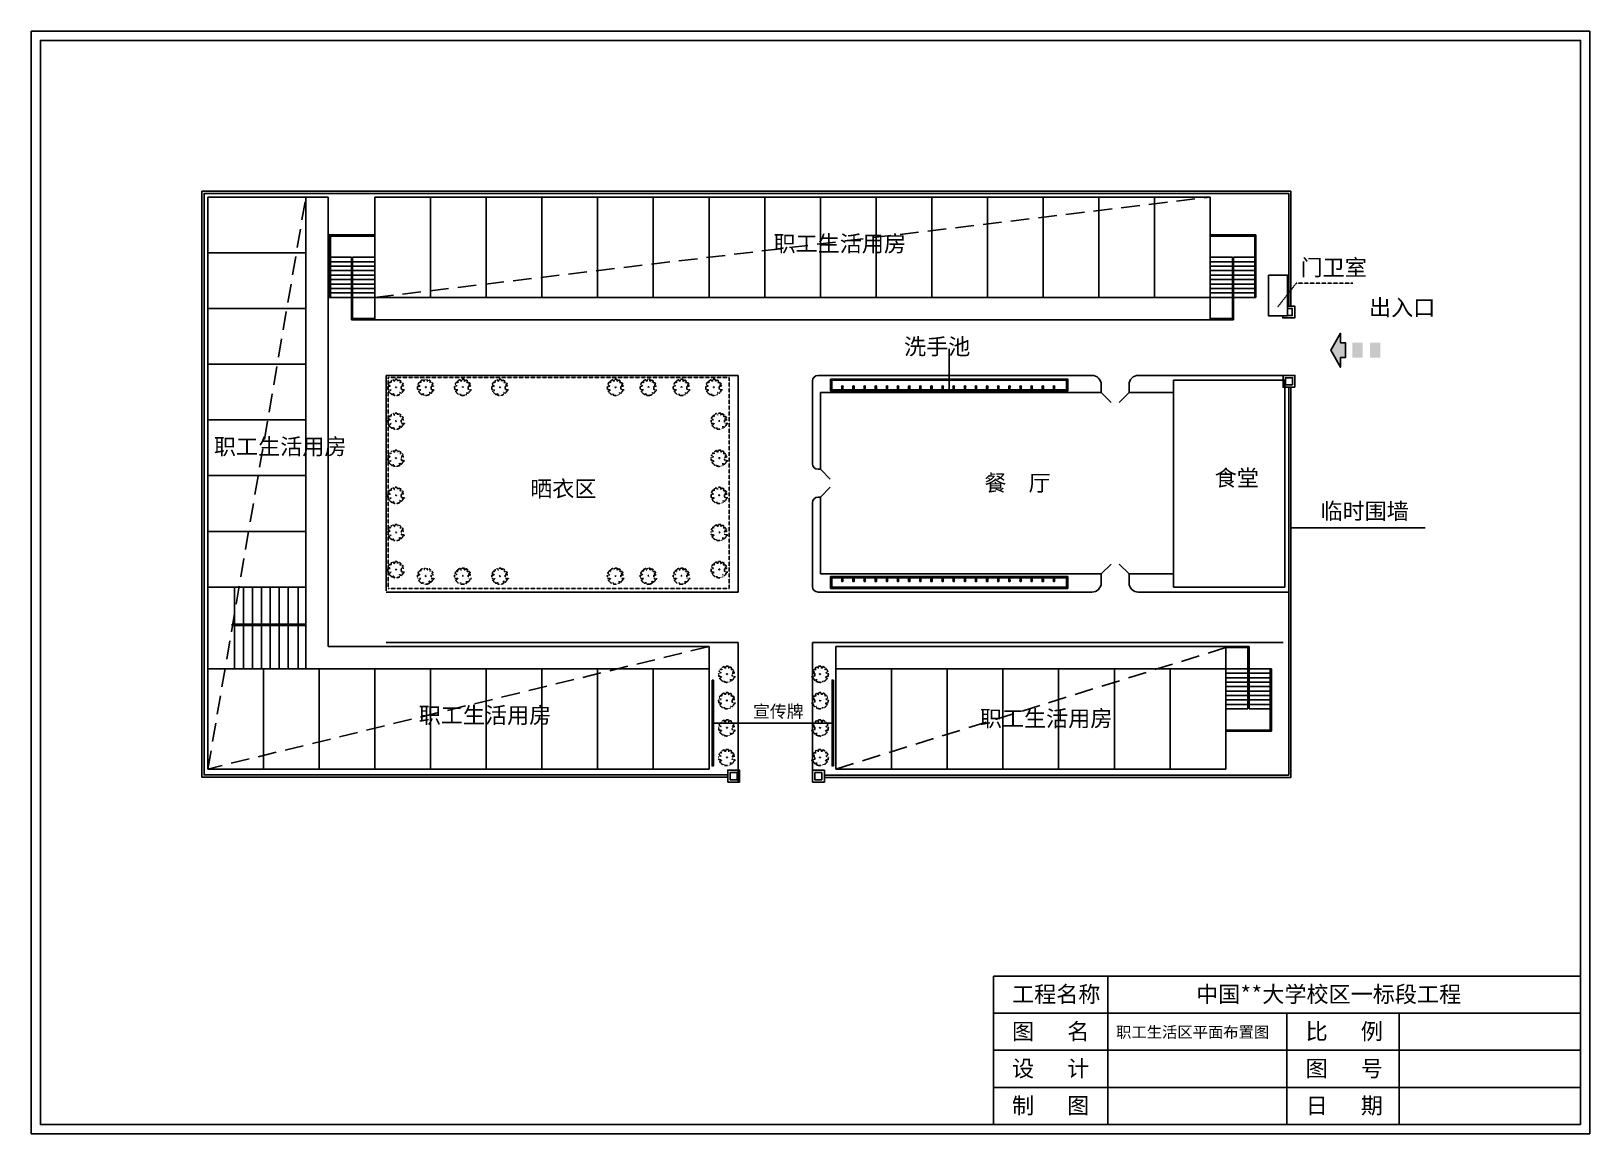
# Model space of a CAD drawing. Extents: x -583905 to 1065231, y 80891 to 497838.
# Drawn here: x -337559 to -253584, y 226363 to 285745 of the extents above; entities that cross this region are included whole.
import ezdxf

# ---------------------------------------------------------------- set-up
doc = ezdxf.new("R2010")
doc.units = 0
doc.linetypes.add('DASHED', pattern=[19.05, 12.7, -6.35])
doc.linetypes.add('DASHEDX2', pattern=[1.5, 1, -0.5])
doc.layers.get('0').update_dxf_attribs({"linetype": 'CONTINUOUS'})
for name, color, linetype in [('CC', 7, 'CONTINUOUS'), ('LAYER4', 5, 'CONTINUOUS'), ('LUNKUO', 6, 'CONTINUOUS'), ('周边', 7, 'CONTINUOUS'), ('堆场', 7, 'DASHED'), ('外围线', 8, 'CONTINUOUS'), ('拟建', 7, 'CONTINUOUS'), ('标注', 7, 'CONTINUOUS'), ('水', 3, 'CONTINUOUS'), ('降水井', 3, 'CONTINUOUS')]:
    doc.layers.add(name, color=color, linetype=linetype)
doc.styles.add('文字', font='SimSun.ttf')

msp = doc.modelspace()

# ---------------------------------------------------------------- texts
at = {"layer": '标注', "ltscale": 500, "style": '文字'}
for s, height, p in [('职工生活用房', 872.82, (-297565.4, 273869.4)), ('门卫室', 872.82, (-269172.4, 272581.9)), ('出入口', 872.82, (-265482.2, 270424)), ('洗手池', 872.82, (-290533.1, 268323.8)), ('职工生活用房', 872.82, (-327714.7, 262939.9)), ('食堂', 872.82, (-273791.9, 261248.8)), ('晒衣区', 872.82, (-310673.5, 260666.6)), ('餐  厅', 872.82, (-286202, 260978.5)), ('职工生活用房', 872.82, (-316679.2, 248473.1)), ('宣传牌', 665.35, (-298667.2, 248780.2)), ('职工生活用房', 872.82, (-286448.1, 248297.3)), ('工程名称', 872.82, (-284713.7, 233443.9)), ('中国**大学校区一标段工程', 872.825, (-274798.4, 233443.9)), ('图   名', 872.82, (-284713.7, 231444.5)), ('职工生活区平面布置图', 604.87, (-279107.4, 231537.8)), ('比   例', 872.82, (-268895.7, 231444.5)), ('设   计', 872.82, (-284713.7, 229445.2)), ('图   号', 872.82, (-268895.7, 229445.2)), ('制   图', 872.82, (-284713.7, 227445.8)), ('日   期', 872.82, (-268895.7, 227445.8))]:
    msp.add_text(s, height=height, dxfattribs=at).set_placement(p)
at = {"layer": '标注', "ltscale": 500, "insert": (-268097.3, 260334.7), "char_height": 872.82, "width": 6670.02, "attachment_point": 1, "style": '文字'}
msp.add_mtext('临时围墙', dxfattribs=at)

# ---------------------------------------------------------------- blocks, each defined once
blk = doc.blocks.new('A$C3C6C44F6')
at = {"layer": '周边'}
h = blk.add_hatch(color=256, dxfattribs=at)
h.paths.add_polyline_path([(1986, 828), (786, 828), (786, 0), (1986, 0)])
h.paths.add_polyline_path([(786, 2266), (786, 1438), (1986, 1438), (1986, 2266)])
h.paths.add_polyline_path([(1986, 2844), (1986, 3244), (2771, 3244), (1386, 4044), (0, 3244), (786, 3244), (786, 2844)])
at = {"layer": '周边', "linetype": 'CONTINUOUS'}
blk.add_lwpolyline([(1986, 3244), (1986, 2844), (786, 2844), (786, 3244), (0, 3244), (1386, 4044), (2771, 3244), (1986, 3244)], dxfattribs=at)

# ---------------------------------------------------------------- linework, layer by layer
for p, q in [((-285720.1, 234860.2), (-254084.1, 234860.2)), ((-285720.1, 234860.2), (-285720.1, 226862.7)), ((-279547.1, 234860.2), (-279547.1, 226862.7)), ((-285720.1, 232860.8), (-254084.1, 232860.8)), ((-285720.1, 228862.1), (-254084.1, 228862.1))]:
    msp.add_line(p, q)
for points in [[(-253584.3, 226362.8), (-337558.5, 226362.8), (-337558.5, 285744.6), (-253584.3, 285744.6)], [(-254084.1, 226862.7), (-337058.7, 226862.7), (-337058.7, 285244.8), (-254084.1, 285244.8)]]:
    msp.add_lwpolyline(points, close=True)
at = {"layer": 'CC', "linetype": 'DASHEDX2', "ltscale": 1000}
for p, q in [((-328039.2, 246008.5), (-322756.7, 276808.5)), ((-319039.2, 271408.5), (-274039.2, 276808.5)), ((-301039.2, 252608.5), (-328039.2, 246008.5)), ((-294201.2, 246008.5), (-273201.2, 252548.5))]:
    msp.add_line(p, q, dxfattribs=at)
at = {"layer": 'LAYER4'}
for p, q in [((-321499.2, 274768.5), (-319039.2, 274768.5)), ((-321499.2, 274768.5), (-321499.2, 271408.5)), ((-321439.2, 274708.5), (-319039.2, 274708.5)), ((-321439.2, 274708.5), (-321439.2, 271408.5)), ((-271579.2, 274768.5), (-274039.2, 274768.5)), ((-271639.2, 274708.5), (-274039.2, 274708.5)), ((-271639.2, 274708.5), (-271639.2, 271408.5)), ((-271579.2, 274768.5), (-271579.2, 271408.5)), ((-321439.2, 273568.5), (-320299.2, 273568.5)), ((-321439.2, 273328.5), (-320299.2, 273328.5)), ((-321439.2, 273088.5), (-320299.2, 273088.5)), ((-320299.2, 270208.5), (-320299.2, 273568.5)), ((-320239.2, 273568.5), (-319039.2, 273568.5)), ((-320239.2, 270268.5), (-320239.2, 273568.5)), ((-320239.2, 273328.5), (-319039.2, 273328.5)), ((-320239.2, 273088.5), (-319039.2, 273088.5)), ((-272839.2, 273568.5), (-274039.2, 273568.5)), ((-272839.2, 273328.5), (-274039.2, 273328.5)), ((-272839.2, 273088.5), (-274039.2, 273088.5)), ((-272839.2, 270268.5), (-272839.2, 273568.5)), ((-271639.2, 273568.5), (-272779.2, 273568.5)), ((-272779.2, 270208.5), (-272779.2, 273568.5)), ((-271639.2, 273328.5), (-272779.2, 273328.5)), ((-271639.2, 273088.5), (-272779.2, 273088.5)), ((-321439.2, 272848.5), (-320299.2, 272848.5)), ((-321439.2, 272608.5), (-320299.2, 272608.5)), ((-321439.2, 272368.5), (-320299.2, 272368.5)), ((-321439.2, 272128.5), (-320299.2, 272128.5)), ((-320239.2, 272848.5), (-319039.2, 272848.5)), ((-320239.2, 272608.5), (-319039.2, 272608.5)), ((-320239.2, 272368.5), (-319039.2, 272368.5)), ((-320239.2, 272128.5), (-319039.2, 272128.5)), ((-272839.2, 272848.5), (-274039.2, 272848.5)), ((-272839.2, 272608.5), (-274039.2, 272608.5)), ((-272839.2, 272368.5), (-274039.2, 272368.5)), ((-272839.2, 272128.5), (-274039.2, 272128.5)), ((-271639.2, 272848.5), (-272779.2, 272848.5)), ((-271639.2, 272608.5), (-272779.2, 272608.5)), ((-271639.2, 272368.5), (-272779.2, 272368.5)), ((-271639.2, 272128.5), (-272779.2, 272128.5)), ((-321499.2, 271408.5), (-320299.2, 271408.5)), ((-321439.2, 271888.5), (-320299.2, 271888.5)), ((-321439.2, 271648.5), (-320299.2, 271648.5)), ((-320239.2, 271888.5), (-319039.2, 271888.5)), ((-320239.2, 271648.5), (-319039.2, 271648.5)), ((-320239.2, 271408.5), (-319039.2, 271408.5)), ((-272839.2, 271888.5), (-274039.2, 271888.5)), ((-272839.2, 271648.5), (-274039.2, 271648.5)), ((-272839.2, 271408.5), (-274039.2, 271408.5)), ((-271639.2, 271888.5), (-272779.2, 271888.5)), ((-271639.2, 271648.5), (-272779.2, 271648.5)), ((-271579.2, 271408.5), (-272779.2, 271408.5)), ((-320299.2, 270208.5), (-319039.2, 270208.5)), ((-320239.2, 270268.5), (-319039.2, 270268.5)), ((-272839.2, 270268.5), (-274039.2, 270268.5)), ((-272779.2, 270208.5), (-274039.2, 270208.5)), ((-326596.7, 255808.5), (-326596.7, 253802)), ((-326116.7, 255808.5), (-326116.7, 253802)), ((-325636.7, 255808.5), (-325636.7, 253802)), ((-325156.7, 255808.5), (-325156.7, 253802)), ((-324676.7, 255808.5), (-324676.7, 253802)), ((-324196.7, 255808.5), (-324196.7, 253802)), ((-323716.7, 255808.5), (-323716.7, 253802)), ((-323174.1, 255808.5), (-323174.1, 253802)), ((-326722, 253742), (-326722, 253802)), ((-326722, 253802), (-322756.7, 253802)), ((-326722, 253742), (-322756.7, 253742)), ((-326596.7, 253742), (-326596.7, 251408.5)), ((-326116.7, 253742), (-326116.7, 251408.5)), ((-325636.7, 253742), (-325636.7, 251408.5)), ((-325156.7, 253742), (-325156.7, 251408.5)), ((-324676.7, 253742), (-324676.7, 251408.5)), ((-324196.7, 253742), (-324196.7, 251408.5)), ((-323716.7, 253742), (-323716.7, 251408.5)), ((-323174.1, 253742), (-323174.1, 251408.5)), ((-271941.2, 252608.5), (-273201.2, 252608.5)), ((-272001.2, 252548.5), (-273201.2, 252548.5)), ((-272001.2, 252548.5), (-272001.2, 249248.5)), ((-271941.2, 252608.5), (-271941.2, 249248.5)), ((-272001.2, 251408.5), (-273201.2, 251408.5)), ((-272001.2, 251168.5), (-273201.2, 251168.5)), ((-270741.2, 251408.5), (-271941.2, 251408.5)), ((-270801.2, 251168.5), (-271941.2, 251168.5)), ((-270801.2, 248108.5), (-270801.2, 251408.5)), ((-270741.2, 248048.5), (-270741.2, 251408.5)), ((-272001.2, 250928.5), (-273201.2, 250928.5)), ((-272001.2, 250688.5), (-273201.2, 250688.5)), ((-272001.2, 250448.5), (-273201.2, 250448.5)), ((-270801.2, 250928.5), (-271941.2, 250928.5)), ((-270801.2, 250688.5), (-271941.2, 250688.5)), ((-270801.2, 250448.5), (-271941.2, 250448.5)), ((-272001.2, 250208.5), (-273201.2, 250208.5)), ((-272001.2, 249968.5), (-273201.2, 249968.5)), ((-272001.2, 249728.5), (-273201.2, 249728.5)), ((-272001.2, 249488.5), (-273201.2, 249488.5)), ((-270801.2, 250208.5), (-271941.2, 250208.5)), ((-270801.2, 249968.5), (-271941.2, 249968.5)), ((-270801.2, 249728.5), (-271941.2, 249728.5)), ((-270801.2, 249488.5), (-271941.2, 249488.5)), ((-272001.2, 249248.5), (-273201.2, 249248.5)), ((-270801.2, 249248.5), (-271941.2, 249248.5)), ((-270801.2, 248108.5), (-273201.2, 248108.5)), ((-270741.2, 248048.5), (-273201.2, 248048.5))]:
    msp.add_line(p, q, dxfattribs=at)
at = {"layer": 'LUNKUO'}
for p, q in [((-328039.2, 276808.5), (-328039.2, 255808.5)), ((-321556.7, 276808.5), (-328039.2, 276808.5)), ((-322756.7, 276808.5), (-322756.7, 251408.5)), ((-321556.7, 276808.5), (-321556.7, 252608.5)), ((-274039.2, 276808.5), (-319039.2, 276808.5)), ((-319039.2, 276808.5), (-319039.2, 270208.5)), ((-316039.2, 276808.5), (-316039.2, 271408.5)), ((-313039.2, 276808.5), (-313039.2, 271408.5)), ((-310039.2, 276808.5), (-310039.2, 271408.5)), ((-307039.2, 276808.5), (-307039.2, 271408.5)), ((-304039.2, 276808.5), (-304039.2, 271408.5)), ((-301039.2, 276808.5), (-301039.2, 271408.5)), ((-298039.2, 276808.5), (-298039.2, 271408.5)), ((-295039.2, 276808.5), (-295039.2, 271408.5)), ((-292039.2, 276808.5), (-292039.2, 271408.5)), ((-289039.2, 276808.5), (-289039.2, 271408.5)), ((-286039.2, 276808.5), (-286039.2, 271408.5)), ((-283039.2, 276808.5), (-283039.2, 271408.5)), ((-280039.2, 276808.5), (-280039.2, 271408.5)), ((-277039.2, 276808.5), (-277039.2, 271408.5)), ((-274039.2, 276808.5), (-274039.2, 270208.5)), ((-322756.7, 273808.5), (-328039.2, 273808.5)), ((-319039.2, 271408.5), (-274039.2, 271408.5)), ((-322756.7, 270808.5), (-328039.2, 270808.5)), ((-319039.2, 270208.5), (-274039.2, 270208.5)), ((-322756.7, 267808.5), (-328039.2, 267808.5)), ((-295034.2, 266280), (-279910.1, 266280)), ((-295034.2, 266280), (-295034.2, 262149.5)), ((-279910.1, 266280), (-279379.8, 265749.7)), ((-278410.1, 266280), (-278940.5, 265749.7)), ((-278410.1, 266280), (-276009.1, 266280)), ((-276009.1, 255808.5), (-276009.1, 266948.5)), ((-276009.1, 266948.5), (-270009.1, 266948.5)), ((-270009.1, 255808.5), (-270009.1, 266948.5)), ((-322756.7, 264808.5), (-328039.2, 264808.5)), ((-295034.2, 262149.5), (-294503.8, 261619.1)), ((-322756.7, 261808.5), (-328039.2, 261808.5)), ((-295034.2, 260649.5), (-294503.8, 261179.8)), ((-295034.2, 260649.5), (-295034.2, 256518.9)), ((-322756.7, 258808.5), (-328039.2, 258808.5)), ((-279910.1, 256518.9), (-279379.8, 257049.2)), ((-278410.1, 256518.9), (-278940.5, 257049.2)), ((-295034.2, 256518.9), (-279910.1, 256518.9)), ((-278410.1, 256518.9), (-276009.1, 256518.9)), ((-328039.2, 246008.5), (-328039.2, 255808.5)), ((-322756.7, 255808.5), (-328039.2, 255808.5)), ((-276009.1, 255808.5), (-270009.1, 255808.5)), ((-321556.7, 252608.5), (-301039.2, 252608.5)), ((-301039.2, 246008.5), (-301039.2, 252608.5)), ((-294201.2, 252608.5), (-273201.2, 252608.5)), ((-294201.2, 246008.5), (-294201.2, 252608.5)), ((-273201.2, 246008.5), (-273201.2, 252608.5)), ((-328039.2, 251408.5), (-301039.2, 251408.5)), ((-325039.2, 246008.5), (-325039.2, 251408.5)), ((-322039.2, 246008.5), (-322039.2, 251408.5)), ((-319039.2, 246008.5), (-319039.2, 251408.5)), ((-316039.2, 246008.5), (-316039.2, 251408.5)), ((-313039.2, 246008.5), (-313039.2, 251408.5)), ((-310039.2, 246008.5), (-310039.2, 251408.5)), ((-307039.2, 246008.5), (-307039.2, 251408.5)), ((-304039.2, 246008.5), (-304039.2, 251408.5)), ((-294201.2, 251408.5), (-273201.2, 251408.5)), ((-291201.2, 246008.5), (-291201.2, 251408.5)), ((-288201.2, 246008.5), (-288201.2, 251408.5)), ((-285201.2, 246008.5), (-285201.2, 251408.5)), ((-282201.2, 246008.5), (-282201.2, 251408.5)), ((-279201.2, 246008.5), (-279201.2, 251408.5)), ((-276201.2, 246008.5), (-276201.2, 251408.5)), ((-301039.2, 246008.5), (-328039.2, 246008.5)), ((-273201.2, 246008.5), (-294201.2, 246008.5))]:
    msp.add_line(p, q, dxfattribs=at)
msp.add_lwpolyline([(-270899.7, 272611), (-269877.7, 272611), (-269877.7, 270416.5), (-270899.7, 270416.5)], close=True, dxfattribs=at)
at = {"layer": '堆场'}
for p, q in [((-270387.2, 270909), (-269397.7, 272174)), ((-269397.7, 272174), (-266346.3, 272174))]:
    msp.add_line(p, q, dxfattribs=at)
at = {"layer": '外围线'}
for p, q in [((-318439.2, 267208.5), (-318439.2, 255608.5)), ((-318439.2, 267208.5), (-299464.6, 267208.5)), ((-299464.6, 255537.3), (-299464.6, 267208.5)), ((-295164.6, 267208.5), (-280410.1, 267208.5)), ((-277910.1, 267208.5), (-269809.1, 267208.5)), ((-295464.6, 262449.5), (-295464.6, 266908.5)), ((-279910.1, 266280), (-279910.1, 266708.5)), ((-278410.1, 266280), (-278410.1, 266708.5)), ((-295034.2, 262149.5), (-295164.6, 262149.5)), ((-295464.6, 255837.3), (-295464.6, 260349.5)), ((-295034.2, 260649.5), (-295164.6, 260649.5)), ((-279910.1, 256518.9), (-279910.1, 256037.3)), ((-278410.1, 256518.9), (-278410.1, 256037.3)), ((-318439.2, 255537.3), (-299464.6, 255537.3)), ((-295164.6, 255537.3), (-280410.1, 255537.3)), ((-277910.1, 255537.3), (-269809.1, 255537.3)), ((-318439.2, 252820.7), (-299464.6, 252820.7)), ((-299464.6, 245292.3), (-299464.6, 252820.7)), ((-295464.6, 252820.7), (-270097.3, 252820.7)), ((-295464.6, 245446.7), (-295464.6, 252820.7))]:
    msp.add_line(p, q, dxfattribs=at)
for centre, radius, start, end in [((-295164.6, 266908.5), 300, 90, 180), ((-280410.1, 266708.5), 500, 0, 90), ((-277910.1, 266708.5), 500, 90, 180), ((-295164.6, 262449.5), 300, 180, 270), ((-295164.6, 260349.5), 300, 90, 180), ((-295164.6, 255837.3), 300, 180, 270), ((-280410.1, 256037.3), 500, 270, 0), ((-277910.1, 256037.3), 500, 180, 270)]:
    msp.add_arc(centre, radius, start, end, dxfattribs=at)
at = {"layer": '拟建'}
for p, q in [((-328359.2, 245567.6), (-328359.2, 277128.5)), ((-328359.2, 277128.5), (-269689.1, 277128.5)), ((-269689.1, 277128.5), (-269689.1, 270942.9)), ((-269809.1, 245675.9), (-269809.1, 266569)), ((-269689.1, 266569), (-269689.1, 245555.9)), ((-300027.7, 245567.6), (-328359.2, 245567.6)), ((-294824.6, 245675.9), (-269809.1, 245675.9)), ((-269689.1, 245555.9), (-294824.6, 245555.9))]:
    msp.add_line(p, q, dxfattribs=at)
msp.add_lwpolyline([(-269809.1, 270942.9), (-269809.1, 277008.5), (-328239.2, 277008.5), (-328239.2, 245687.6), (-300027.7, 245687.6)], dxfattribs=at)
at = {"layer": '标注'}
for p, q in [((-288098.6, 266434.6), (-288098.6, 268640.1)), ((-262447.8, 258998), (-269691.7, 258998)), ((-295464.6, 245947.2), (-295464.6, 245307.2)), ((-294824.6, 245947.2), (-295464.6, 245947.2)), ((-295464.6, 245307.2), (-294824.6, 245307.2)), ((-295336.6, 245819.2), (-295336.6, 245435.2)), ((-294952.6, 245819.2), (-295336.6, 245819.2)), ((-295336.6, 245435.2), (-294952.6, 245435.2)), ((-294952.6, 245435.2), (-294952.6, 245819.2)), ((-294824.6, 245307.2), (-294824.6, 245947.2))]:
    msp.add_line(p, q, dxfattribs=at)
at = {"layer": '标注', "ltscale": 500}
for p, q in [((-300798.2, 248485.5), (-294411.6, 248485.5)), ((-269902.1, 232860.8), (-269902.1, 226862.7)), ((-263859.6, 232860.8), (-263859.6, 226862.7)), ((-285720.1, 230861.5), (-254084.1, 230861.5))]:
    msp.add_line(p, q, dxfattribs=at)
at = {"layer": '标注'}
for points in [[(-270124.7, 270416.5), (-270124.7, 270302.9), (-269484.7, 270302.9), (-269484.7, 270942.9), (-269877.7, 270942.9)], [(-269877.7, 270430.9), (-269612.7, 270430.9), (-269612.7, 270814.9), (-269877.7, 270814.9)], [(-300027.7, 245307.2), (-299387.7, 245307.2), (-299387.7, 245947.2), (-300027.7, 245947.2), (-300027.7, 245307.2)]]:
    msp.add_lwpolyline(points, dxfattribs=at)
for points in [[(-269473, 266569), (-269473, 267209), (-270113, 267209), (-270113, 266569)], [(-269601, 266697), (-269601, 267081), (-269985, 267081), (-269985, 266697)], [(-299515.7, 245819.2), (-299899.7, 245819.2), (-299899.7, 245435.2), (-299515.7, 245435.2)]]:
    msp.add_lwpolyline(points, close=True, dxfattribs=at)
at = {"layer": '水'}
for points in [[(-300870.9, 250799), (-300798.2, 250799), (-300798.2, 246172.1), (-300870.9, 246172.1)], [(-294338.9, 250799), (-294411.6, 250799), (-294411.6, 246172.1), (-294338.9, 246172.1)]]:
    msp.add_lwpolyline(points, close=True, dxfattribs=at)
at = {"layer": '降水井', "linetype": 'DASHED'}
for p, q in [((-318319.2, 267088.5), (-318319.2, 255728.5)), ((-318319.2, 267088.5), (-299960.4, 267088.5)), ((-299960.4, 255728.5), (-299960.4, 267088.5)), ((-318344.9, 266610.5), (-318212.5, 266635.9)), ((-318172.2, 266426.6), (-318330.7, 266442.9)), ((-318212.5, 266635.9), (-318321.1, 266712.2)), ((-318287.3, 266341.6), (-318172.2, 266426.6)), ((-318239.2, 266850.4), (-318177.7, 266808.2)), ((-318177.7, 266808.2), (-318167.1, 266916)), ((-318025.7, 266213.4), (-318116.8, 266178.1)), ((-318051.2, 266975.9), (-317994.9, 266877.4)), ((-318031.5, 266143.5), (-318025.7, 266213.4)), ((-317994.9, 266877.4), (-317943.4, 266997.7)), ((-317817.1, 266988.6), (-317827.2, 266898.1)), ((-317827.2, 266898.1), (-317715.7, 266952.6)), ((-317618.1, 266239.9), (-317715.5, 266293.9)), ((-317715.5, 266293.9), (-317695.8, 266183.6)), ((-317642.9, 266906.6), (-317690.7, 266823.7)), ((-317690.7, 266823.7), (-317549.3, 266806.1)), ((-317616.5, 266610.5), (-317484.1, 266635.9)), ((-317443.8, 266426.6), (-317602.3, 266442.9)), ((-317514, 266742.8), (-317597.6, 266684.3)), ((-317597.6, 266684.3), (-317481.1, 266634.7)), ((-317558.9, 266341.6), (-317443.8, 266426.6)), ((-316742.9, 266610.5), (-316610.5, 266635.9)), ((-316570.2, 266426.6), (-316728.7, 266442.9)), ((-316610.5, 266635.9), (-316719.1, 266712.2)), ((-316685.3, 266341.6), (-316570.2, 266426.6)), ((-316637.2, 266850.4), (-316575.7, 266808.2)), ((-316575.7, 266808.2), (-316565.1, 266916)), ((-316423.7, 266213.4), (-316514.8, 266178.1)), ((-316449.2, 266975.9), (-316392.9, 266877.4)), ((-316429.5, 266143.5), (-316423.7, 266213.4)), ((-316392.9, 266877.4), (-316341.4, 266997.7)), ((-316215.1, 266988.6), (-316225.2, 266898.1)), ((-316225.2, 266898.1), (-316113.7, 266952.6)), ((-316113.5, 266293.9), (-316093.8, 266183.6)), ((-316016.1, 266239.9), (-316113.5, 266293.9)), ((-316040.9, 266906.6), (-316088.7, 266823.7)), ((-316088.7, 266823.7), (-315947.3, 266806.1)), ((-316014.5, 266610.5), (-315882.1, 266635.9)), ((-315841.8, 266426.6), (-316000.3, 266442.9)), ((-315912, 266742.8), (-315995.6, 266684.3)), ((-315995.6, 266684.3), (-315879.1, 266634.7)), ((-315956.9, 266341.6), (-315841.8, 266426.6)), ((-314742.9, 266610.5), (-314610.5, 266635.9)), ((-314570.2, 266426.6), (-314728.7, 266442.9)), ((-314610.5, 266635.9), (-314719.1, 266712.2)), ((-314685.3, 266341.6), (-314570.2, 266426.6)), ((-314637.2, 266850.4), (-314575.7, 266808.2)), ((-314575.7, 266808.2), (-314565.1, 266916)), ((-314423.7, 266213.4), (-314514.8, 266178.1)), ((-314449.2, 266975.9), (-314392.9, 266877.4)), ((-314429.5, 266143.5), (-314423.7, 266213.4)), ((-314392.9, 266877.4), (-314341.4, 266997.7)), ((-314215.1, 266988.6), (-314225.2, 266898.1)), ((-314225.2, 266898.1), (-314113.7, 266952.6)), ((-314113.5, 266293.9), (-314093.8, 266183.6)), ((-314016.1, 266239.9), (-314113.5, 266293.9)), ((-314040.9, 266906.6), (-314088.7, 266823.7)), ((-314088.7, 266823.7), (-313947.3, 266806.1)), ((-314014.5, 266610.5), (-313882.1, 266635.9)), ((-313841.8, 266426.6), (-314000.3, 266442.9)), ((-313912, 266742.8), (-313995.6, 266684.3)), ((-313995.6, 266684.3), (-313879.1, 266634.7)), ((-313956.9, 266341.6), (-313841.8, 266426.6)), ((-312742.9, 266610.5), (-312610.5, 266635.9)), ((-312570.2, 266426.6), (-312728.7, 266442.9)), ((-312610.5, 266635.9), (-312719.1, 266712.2)), ((-312685.3, 266341.6), (-312570.2, 266426.6)), ((-312637.2, 266850.4), (-312575.7, 266808.2)), ((-312575.7, 266808.2), (-312565.1, 266916)), ((-312423.7, 266213.4), (-312514.8, 266178.1)), ((-312449.2, 266975.9), (-312392.9, 266877.4)), ((-312429.5, 266143.5), (-312423.7, 266213.4)), ((-312392.9, 266877.4), (-312341.4, 266997.7)), ((-312215.1, 266988.6), (-312225.2, 266898.1)), ((-312225.2, 266898.1), (-312113.7, 266952.6)), ((-312113.5, 266293.9), (-312093.8, 266183.6)), ((-312016.1, 266239.9), (-312113.5, 266293.9)), ((-312040.9, 266906.6), (-312088.7, 266823.7)), ((-312088.7, 266823.7), (-311947.3, 266806.1)), ((-312014.5, 266610.5), (-311882.1, 266635.9)), ((-311841.8, 266426.6), (-312000.3, 266442.9)), ((-311912, 266742.8), (-311995.6, 266684.3)), ((-311995.6, 266684.3), (-311879.1, 266634.7)), ((-311956.9, 266341.6), (-311841.8, 266426.6)), ((-306514.7, 266610.5), (-306382.3, 266635.9)), ((-306342, 266426.6), (-306500.5, 266442.9)), ((-306382.3, 266635.9), (-306490.9, 266712.2)), ((-306457.1, 266341.6), (-306342, 266426.6)), ((-306409.1, 266850.4), (-306347.5, 266808.2)), ((-306347.5, 266808.2), (-306337, 266916)), ((-306195.5, 266213.4), (-306286.7, 266178.1)), ((-306221, 266975.9), (-306164.8, 266877.4)), ((-306201.4, 266143.5), (-306195.5, 266213.4)), ((-306164.8, 266877.4), (-306113.2, 266997.7)), ((-305986.9, 266988.6), (-305997, 266898.1)), ((-305997, 266898.1), (-305885.6, 266952.6)), ((-305885.3, 266293.9), (-305865.6, 266183.6)), ((-305787.9, 266239.9), (-305885.3, 266293.9)), ((-305812.8, 266906.6), (-305860.5, 266823.7)), ((-305860.5, 266823.7), (-305719.2, 266806.1)), ((-305786.3, 266610.5), (-305653.9, 266635.9)), ((-305613.7, 266426.6), (-305772.1, 266442.9)), ((-305683.9, 266742.8), (-305767.5, 266684.3)), ((-305767.5, 266684.3), (-305651, 266634.7)), ((-305728.7, 266341.6), (-305613.7, 266426.6)), ((-304742.9, 266610.5), (-304610.5, 266635.9)), ((-304570.2, 266426.6), (-304728.7, 266442.9)), ((-304610.5, 266635.9), (-304719.1, 266712.2)), ((-304685.3, 266341.6), (-304570.2, 266426.6)), ((-304637.2, 266850.4), (-304575.7, 266808.2)), ((-304575.7, 266808.2), (-304565.1, 266916)), ((-304423.7, 266213.4), (-304514.8, 266178.1)), ((-304449.2, 266975.9), (-304392.9, 266877.4)), ((-304429.5, 266143.5), (-304423.7, 266213.4)), ((-304392.9, 266877.4), (-304341.4, 266997.7)), ((-304215.1, 266988.6), (-304225.2, 266898.1)), ((-304225.2, 266898.1), (-304113.7, 266952.6)), ((-304113.5, 266293.9), (-304093.8, 266183.6)), ((-304016.1, 266239.9), (-304113.5, 266293.9)), ((-304040.9, 266906.6), (-304088.7, 266823.7)), ((-304088.7, 266823.7), (-303947.3, 266806.1)), ((-304014.5, 266610.5), (-303882.1, 266635.9)), ((-303841.8, 266426.6), (-304000.3, 266442.9)), ((-303912, 266742.8), (-303995.6, 266684.3)), ((-303995.6, 266684.3), (-303879.1, 266634.7)), ((-303956.9, 266341.6), (-303841.8, 266426.6)), ((-302961.5, 266610.5), (-302829.1, 266635.9)), ((-302788.8, 266426.6), (-302947.3, 266442.9)), ((-302829.1, 266635.9), (-302937.7, 266712.2)), ((-302903.9, 266341.6), (-302788.8, 266426.6)), ((-302855.9, 266850.4), (-302794.3, 266808.2)), ((-302794.3, 266808.2), (-302783.8, 266916)), ((-302642.3, 266213.4), (-302733.5, 266178.1)), ((-302667.8, 266975.9), (-302611.6, 266877.4)), ((-302648.2, 266143.5), (-302642.3, 266213.4)), ((-302611.6, 266877.4), (-302560, 266997.7)), ((-302433.7, 266988.6), (-302443.8, 266898.1)), ((-302443.8, 266898.1), (-302332.4, 266952.6)), ((-302332.2, 266293.9), (-302312.4, 266183.6)), ((-302234.7, 266239.9), (-302332.2, 266293.9)), ((-302259.6, 266906.6), (-302307.3, 266823.7)), ((-302307.3, 266823.7), (-302166, 266806.1)), ((-302233.1, 266610.5), (-302100.7, 266635.9)), ((-302060.5, 266426.6), (-302218.9, 266442.9)), ((-302130.7, 266742.8), (-302214.3, 266684.3)), ((-302214.3, 266684.3), (-302097.8, 266634.7)), ((-302175.5, 266341.6), (-302060.5, 266426.6)), ((-301216, 266610.5), (-301083.6, 266635.9)), ((-301043.3, 266426.6), (-301201.8, 266442.9)), ((-301083.6, 266635.9), (-301192.2, 266712.2)), ((-301158.4, 266341.6), (-301043.3, 266426.6)), ((-301110.3, 266850.4), (-301048.8, 266808.2)), ((-301048.8, 266808.2), (-301038.2, 266916)), ((-300896.8, 266213.4), (-300987.9, 266178.1)), ((-300922.3, 266975.9), (-300866, 266877.4)), ((-300902.6, 266143.5), (-300896.8, 266213.4)), ((-300866, 266877.4), (-300814.5, 266997.7)), ((-300688.2, 266988.6), (-300698.3, 266898.1)), ((-300698.3, 266898.1), (-300586.8, 266952.6)), ((-300586.6, 266293.9), (-300566.9, 266183.6)), ((-300489.2, 266239.9), (-300586.6, 266293.9)), ((-300514, 266906.6), (-300561.8, 266823.7)), ((-300561.8, 266823.7), (-300420.4, 266806.1)), ((-300487.6, 266610.5), (-300355.2, 266635.9)), ((-300314.9, 266426.6), (-300473.4, 266442.9)), ((-300385.1, 266742.8), (-300468.7, 266684.3)), ((-300468.7, 266684.3), (-300352.2, 266634.7)), ((-300430, 266341.6), (-300314.9, 266426.6)), ((-318344.9, 264792.5), (-318212.5, 264817.9)), ((-318172.2, 264608.6), (-318330.7, 264624.9)), ((-318212.5, 264817.9), (-318321.1, 264894.2)), ((-318287.3, 264523.6), (-318172.2, 264608.6)), ((-318239.2, 265032.4), (-318177.7, 264990.2)), ((-318177.7, 264990.2), (-318167.1, 265098)), ((-318051.2, 265157.9), (-317994.9, 265059.4)), ((-317994.9, 265059.4), (-317943.4, 265179.7)), ((-317817.1, 265170.6), (-317827.2, 265080.1)), ((-317827.2, 265080.1), (-317715.7, 265134.6)), ((-317642.9, 265088.6), (-317690.7, 265005.7)), ((-317690.7, 265005.7), (-317549.3, 264988.1)), ((-317616.5, 264792.5), (-317484.1, 264817.9)), ((-317443.8, 264608.6), (-317602.3, 264624.9)), ((-317514, 264924.8), (-317597.6, 264866.3)), ((-317597.6, 264866.3), (-317481.1, 264816.7)), ((-317558.9, 264523.6), (-317443.8, 264608.6)), ((-300929.5, 264792.5), (-300797.1, 264817.9)), ((-300756.8, 264608.6), (-300915.3, 264624.9)), ((-300797.1, 264817.9), (-300905.7, 264894.2)), ((-300871.9, 264523.6), (-300756.8, 264608.6)), ((-300823.8, 265032.4), (-300762.3, 264990.2)), ((-300762.3, 264990.2), (-300751.7, 265098)), ((-300635.8, 265157.9), (-300579.5, 265059.4)), ((-300579.5, 265059.4), (-300528, 265179.7)), ((-300401.7, 265170.6), (-300411.8, 265080.1)), ((-300411.8, 265080.1), (-300300.3, 265134.6)), ((-300227.5, 265088.6), (-300275.3, 265005.7)), ((-300275.3, 265005.7), (-300133.9, 264988.1)), ((-300201.1, 264792.5), (-300068.7, 264817.9)), ((-300028.4, 264608.6), (-300186.9, 264624.9)), ((-300098.6, 264924.8), (-300182.2, 264866.3)), ((-300182.2, 264866.3), (-300065.7, 264816.7)), ((-300143.5, 264523.6), (-300028.4, 264608.6)), ((-318025.7, 264395.4), (-318116.8, 264360.1)), ((-318031.5, 264325.5), (-318025.7, 264395.4)), ((-317715.5, 264475.9), (-317695.8, 264365.6)), ((-317618.1, 264421.9), (-317715.5, 264475.9)), ((-300610.3, 264395.4), (-300701.4, 264360.1)), ((-300616.1, 264325.5), (-300610.3, 264395.4)), ((-300300.1, 264475.9), (-300280.4, 264365.6)), ((-300202.7, 264421.9), (-300300.1, 264475.9)), ((-318212.5, 262817.9), (-318321.1, 262894.2)), ((-318239.2, 263032.4), (-318177.7, 262990.2)), ((-318177.7, 262990.2), (-318167.1, 263098)), ((-318051.2, 263157.9), (-317994.9, 263059.4)), ((-317994.9, 263059.4), (-317943.4, 263179.7)), ((-317817.1, 263170.6), (-317827.2, 263080.1)), ((-317827.2, 263080.1), (-317715.7, 263134.6)), ((-317642.9, 263088.6), (-317690.7, 263005.7)), ((-317690.7, 263005.7), (-317549.3, 262988.1)), ((-317514, 262924.8), (-317597.6, 262866.3)), ((-317597.6, 262866.3), (-317481.1, 262816.7)), ((-300797.1, 262817.9), (-300905.7, 262894.2)), ((-300823.8, 263032.4), (-300762.3, 262990.2)), ((-300762.3, 262990.2), (-300751.7, 263098)), ((-300635.8, 263157.9), (-300579.5, 263059.4)), ((-300579.5, 263059.4), (-300528, 263179.7)), ((-300401.7, 263170.6), (-300411.8, 263080.1)), ((-300411.8, 263080.1), (-300300.3, 263134.6)), ((-300227.5, 263088.6), (-300275.3, 263005.7)), ((-300275.3, 263005.7), (-300133.9, 262988.1)), ((-300098.6, 262924.8), (-300182.2, 262866.3)), ((-300182.2, 262866.3), (-300065.7, 262816.7)), ((-318344.9, 262792.5), (-318212.5, 262817.9)), ((-318172.2, 262608.6), (-318330.7, 262624.9)), ((-318287.3, 262523.6), (-318172.2, 262608.6)), ((-318025.7, 262395.4), (-318116.8, 262360.1)), ((-318031.5, 262325.5), (-318025.7, 262395.4)), ((-317715.5, 262475.9), (-317695.8, 262365.6)), ((-317618.1, 262421.9), (-317715.5, 262475.9)), ((-317616.5, 262792.5), (-317484.1, 262817.9)), ((-317443.8, 262608.6), (-317602.3, 262624.9)), ((-317558.9, 262523.6), (-317443.8, 262608.6)), ((-300929.5, 262792.5), (-300797.1, 262817.9)), ((-300756.8, 262608.6), (-300915.3, 262624.9)), ((-300871.9, 262523.6), (-300756.8, 262608.6)), ((-300610.3, 262395.4), (-300701.4, 262360.1)), ((-300616.1, 262325.5), (-300610.3, 262395.4)), ((-300300.1, 262475.9), (-300280.4, 262365.6)), ((-300202.7, 262421.9), (-300300.1, 262475.9)), ((-300201.1, 262792.5), (-300068.7, 262817.9)), ((-300028.4, 262608.6), (-300186.9, 262624.9)), ((-300143.5, 262523.6), (-300028.4, 262608.6)), ((-317994.9, 261059.4), (-317943.4, 261179.7)), ((-317817.1, 261170.6), (-317827.2, 261080.1)), ((-300579.5, 261059.4), (-300528, 261179.7)), ((-300401.7, 261170.6), (-300411.8, 261080.1)), ((-318344.9, 260792.5), (-318212.5, 260817.9)), ((-318172.2, 260608.6), (-318330.7, 260624.9)), ((-318212.5, 260817.9), (-318321.1, 260894.2)), ((-318287.3, 260523.6), (-318172.2, 260608.6)), ((-318239.2, 261032.4), (-318177.7, 260990.2)), ((-318177.7, 260990.2), (-318167.1, 261098)), ((-318025.7, 260395.4), (-318116.8, 260360.1)), ((-318051.2, 261157.9), (-317994.9, 261059.4)), ((-318031.5, 260325.5), (-318025.7, 260395.4)), ((-317827.2, 261080.1), (-317715.7, 261134.6)), ((-317715.5, 260475.9), (-317695.8, 260365.6)), ((-317618.1, 260421.9), (-317715.5, 260475.9)), ((-317642.9, 261088.6), (-317690.7, 261005.7)), ((-317690.7, 261005.7), (-317549.3, 260988.1)), ((-317616.5, 260792.5), (-317484.1, 260817.9)), ((-317443.8, 260608.6), (-317602.3, 260624.9)), ((-317514, 260924.8), (-317597.6, 260866.3)), ((-317597.6, 260866.3), (-317481.1, 260816.7)), ((-317558.9, 260523.6), (-317443.8, 260608.6)), ((-300929.5, 260792.5), (-300797.1, 260817.9)), ((-300756.8, 260608.6), (-300915.3, 260624.9)), ((-300797.1, 260817.9), (-300905.7, 260894.2)), ((-300871.9, 260523.6), (-300756.8, 260608.6)), ((-300823.8, 261032.4), (-300762.3, 260990.2)), ((-300762.3, 260990.2), (-300751.7, 261098)), ((-300610.3, 260395.4), (-300701.4, 260360.1)), ((-300635.8, 261157.9), (-300579.5, 261059.4)), ((-300616.1, 260325.5), (-300610.3, 260395.4)), ((-300411.8, 261080.1), (-300300.3, 261134.6)), ((-300300.1, 260475.9), (-300280.4, 260365.6)), ((-300202.7, 260421.9), (-300300.1, 260475.9)), ((-300227.5, 261088.6), (-300275.3, 261005.7)), ((-300275.3, 261005.7), (-300133.9, 260988.1)), ((-300201.1, 260792.5), (-300068.7, 260817.9)), ((-300028.4, 260608.6), (-300186.9, 260624.9)), ((-300098.6, 260924.8), (-300182.2, 260866.3)), ((-300182.2, 260866.3), (-300065.7, 260816.7)), ((-300143.5, 260523.6), (-300028.4, 260608.6)), ((-318344.9, 258792.5), (-318212.5, 258817.9)), ((-318212.5, 258817.9), (-318321.1, 258894.2)), ((-318239.2, 259032.4), (-318177.7, 258990.2)), ((-318177.7, 258990.2), (-318167.1, 259098)), ((-318051.2, 259157.9), (-317994.9, 259059.4)), ((-317994.9, 259059.4), (-317943.4, 259179.7)), ((-317817.1, 259170.6), (-317827.2, 259080.1)), ((-317827.2, 259080.1), (-317715.7, 259134.6)), ((-317642.9, 259088.6), (-317690.7, 259005.7)), ((-317690.7, 259005.7), (-317549.3, 258988.1)), ((-317616.5, 258792.5), (-317484.1, 258817.9)), ((-317514, 258924.8), (-317597.6, 258866.3)), ((-317597.6, 258866.3), (-317481.1, 258816.7)), ((-300929.5, 258792.5), (-300797.1, 258817.9)), ((-300797.1, 258817.9), (-300905.7, 258894.2)), ((-300823.8, 259032.4), (-300762.3, 258990.2)), ((-300762.3, 258990.2), (-300751.7, 259098)), ((-300635.8, 259157.9), (-300579.5, 259059.4)), ((-300579.5, 259059.4), (-300528, 259179.7)), ((-300401.7, 259170.6), (-300411.8, 259080.1)), ((-300411.8, 259080.1), (-300300.3, 259134.6)), ((-300227.5, 259088.6), (-300275.3, 259005.7)), ((-300275.3, 259005.7), (-300133.9, 258988.1)), ((-300201.1, 258792.5), (-300068.7, 258817.9)), ((-300098.6, 258924.8), (-300182.2, 258866.3)), ((-300182.2, 258866.3), (-300065.7, 258816.7)), ((-318172.2, 258608.6), (-318330.7, 258624.9)), ((-318287.3, 258523.6), (-318172.2, 258608.6)), ((-318025.7, 258395.4), (-318116.8, 258360.1)), ((-318031.5, 258325.5), (-318025.7, 258395.4)), ((-317715.5, 258475.9), (-317695.8, 258365.6)), ((-317618.1, 258421.9), (-317715.5, 258475.9)), ((-317443.8, 258608.6), (-317602.3, 258624.9)), ((-317558.9, 258523.6), (-317443.8, 258608.6)), ((-300756.8, 258608.6), (-300915.3, 258624.9)), ((-300871.9, 258523.6), (-300756.8, 258608.6)), ((-300610.3, 258395.4), (-300701.4, 258360.1)), ((-300616.1, 258325.5), (-300610.3, 258395.4)), ((-300300.1, 258475.9), (-300280.4, 258365.6)), ((-300202.7, 258421.9), (-300300.1, 258475.9)), ((-300028.4, 258608.6), (-300186.9, 258624.9)), ((-300143.5, 258523.6), (-300028.4, 258608.6)), ((-318239.2, 257032.4), (-318177.7, 256990.2)), ((-318177.7, 256990.2), (-318167.1, 257098)), ((-318051.2, 257157.9), (-317994.9, 257059.4)), ((-317994.9, 257059.4), (-317943.4, 257179.7)), ((-317817.1, 257170.6), (-317827.2, 257080.1)), ((-317827.2, 257080.1), (-317715.7, 257134.6)), ((-317642.9, 257088.6), (-317690.7, 257005.7)), ((-317690.7, 257005.7), (-317549.3, 256988.1)), ((-300823.8, 257032.4), (-300762.3, 256990.2)), ((-300762.3, 256990.2), (-300751.7, 257098)), ((-300635.8, 257157.9), (-300579.5, 257059.4)), ((-300579.5, 257059.4), (-300528, 257179.7)), ((-300401.7, 257170.6), (-300411.8, 257080.1)), ((-300411.8, 257080.1), (-300300.3, 257134.6)), ((-300227.5, 257088.6), (-300275.3, 257005.7)), ((-300275.3, 257005.7), (-300133.9, 256988.1)), ((-318344.9, 256792.5), (-318212.5, 256817.9)), ((-318172.2, 256608.6), (-318330.7, 256624.9)), ((-318212.5, 256817.9), (-318321.1, 256894.2)), ((-318287.3, 256523.6), (-318172.2, 256608.6)), ((-318025.7, 256395.4), (-318116.8, 256360.1)), ((-318031.5, 256325.5), (-318025.7, 256395.4)), ((-317618.1, 256421.9), (-317715.5, 256475.9)), ((-317715.5, 256475.9), (-317695.8, 256365.6)), ((-317616.5, 256792.5), (-317484.1, 256817.9)), ((-317443.8, 256608.6), (-317602.3, 256624.9)), ((-317514, 256924.8), (-317597.6, 256866.3)), ((-317597.6, 256866.3), (-317481.1, 256816.7)), ((-317558.9, 256523.6), (-317443.8, 256608.6)), ((-316742.9, 256444.2), (-316610.5, 256469.7)), ((-316570.2, 256260.4), (-316728.7, 256276.6)), ((-316610.5, 256469.7), (-316719.1, 256545.9)), ((-316685.3, 256175.4), (-316570.2, 256260.4)), ((-316637.2, 256684.1), (-316575.7, 256641.9)), ((-316575.7, 256641.9), (-316565.1, 256749.8)), ((-316449.2, 256809.6), (-316392.9, 256711.1)), ((-316392.9, 256711.1), (-316341.4, 256831.5)), ((-316215.1, 256822.4), (-316225.2, 256731.8)), ((-316225.2, 256731.8), (-316113.7, 256786.4)), ((-316016.1, 256073.6), (-316113.5, 256127.7)), ((-316113.5, 256127.7), (-316093.8, 256017.3)), ((-316040.9, 256740.3), (-316088.7, 256657.4)), ((-316088.7, 256657.4), (-315947.3, 256639.8)), ((-316014.5, 256444.2), (-315882.1, 256469.7)), ((-315841.8, 256260.4), (-316000.3, 256276.6)), ((-315912, 256576.5), (-315995.6, 256518)), ((-315995.6, 256518), (-315879.1, 256468.5)), ((-315956.9, 256175.4), (-315841.8, 256260.4)), ((-314742.9, 256444.2), (-314610.5, 256469.7)), ((-314570.2, 256260.4), (-314728.7, 256276.6)), ((-314610.5, 256469.7), (-314719.1, 256545.9)), ((-314685.3, 256175.4), (-314570.2, 256260.4)), ((-314637.2, 256684.1), (-314575.7, 256641.9)), ((-314575.7, 256641.9), (-314565.1, 256749.8)), ((-314449.2, 256809.6), (-314392.9, 256711.1)), ((-314392.9, 256711.1), (-314341.4, 256831.5)), ((-314215.1, 256822.4), (-314225.2, 256731.8)), ((-314225.2, 256731.8), (-314113.7, 256786.4)), ((-314016.1, 256073.6), (-314113.5, 256127.7)), ((-314113.5, 256127.7), (-314093.8, 256017.3)), ((-314040.9, 256740.3), (-314088.7, 256657.4)), ((-314088.7, 256657.4), (-313947.3, 256639.8)), ((-314014.5, 256444.2), (-313882.1, 256469.7)), ((-313841.8, 256260.4), (-314000.3, 256276.6)), ((-313912, 256576.5), (-313995.6, 256518)), ((-313995.6, 256518), (-313879.1, 256468.5)), ((-313956.9, 256175.4), (-313841.8, 256260.4)), ((-312742.9, 256444.2), (-312610.5, 256469.7)), ((-312570.2, 256260.4), (-312728.7, 256276.6)), ((-312610.5, 256469.7), (-312719.1, 256545.9)), ((-312685.3, 256175.4), (-312570.2, 256260.4)), ((-312637.2, 256684.1), (-312575.7, 256641.9)), ((-312575.7, 256641.9), (-312565.1, 256749.8)), ((-312449.2, 256809.6), (-312392.9, 256711.1)), ((-312392.9, 256711.1), (-312341.4, 256831.5)), ((-312215.1, 256822.4), (-312225.2, 256731.8)), ((-312225.2, 256731.8), (-312113.7, 256786.4)), ((-312016.1, 256073.6), (-312113.5, 256127.7)), ((-312113.5, 256127.7), (-312093.8, 256017.3)), ((-312040.9, 256740.3), (-312088.7, 256657.4)), ((-312088.7, 256657.4), (-311947.3, 256639.8)), ((-312014.5, 256444.2), (-311882.1, 256469.7)), ((-311841.8, 256260.4), (-312000.3, 256276.6)), ((-311912, 256576.5), (-311995.6, 256518)), ((-311995.6, 256518), (-311879.1, 256468.5)), ((-311956.9, 256175.4), (-311841.8, 256260.4)), ((-306514.7, 256444.2), (-306382.3, 256469.7)), ((-306342, 256260.4), (-306500.5, 256276.6)), ((-306382.3, 256469.7), (-306490.9, 256545.9)), ((-306457.1, 256175.4), (-306342, 256260.4)), ((-306409.1, 256684.1), (-306347.5, 256641.9)), ((-306347.5, 256641.9), (-306337, 256749.8)), ((-306221, 256809.6), (-306164.8, 256711.1)), ((-306164.8, 256711.1), (-306113.2, 256831.5)), ((-305986.9, 256822.4), (-305997, 256731.8)), ((-305997, 256731.8), (-305885.6, 256786.4)), ((-305787.9, 256073.6), (-305885.3, 256127.7)), ((-305885.3, 256127.7), (-305865.6, 256017.3)), ((-305812.8, 256740.3), (-305860.5, 256657.4)), ((-305860.5, 256657.4), (-305719.2, 256639.8)), ((-305786.3, 256444.2), (-305653.9, 256469.7)), ((-305613.7, 256260.4), (-305772.1, 256276.6)), ((-305683.9, 256576.5), (-305767.5, 256518)), ((-305767.5, 256518), (-305651, 256468.5)), ((-305728.7, 256175.4), (-305613.7, 256260.4)), ((-304742.9, 256444.2), (-304610.5, 256469.7)), ((-304570.2, 256260.4), (-304728.7, 256276.6)), ((-304610.5, 256469.7), (-304719.1, 256545.9)), ((-304685.3, 256175.4), (-304570.2, 256260.4)), ((-304637.2, 256684.1), (-304575.7, 256641.9)), ((-304575.7, 256641.9), (-304565.1, 256749.8)), ((-304449.2, 256809.6), (-304392.9, 256711.1)), ((-304392.9, 256711.1), (-304341.4, 256831.5)), ((-304215.1, 256822.4), (-304225.2, 256731.8)), ((-304225.2, 256731.8), (-304113.7, 256786.4)), ((-304016.1, 256073.6), (-304113.5, 256127.7)), ((-304113.5, 256127.7), (-304093.8, 256017.3)), ((-304040.9, 256740.3), (-304088.7, 256657.4)), ((-304088.7, 256657.4), (-303947.3, 256639.8)), ((-304014.5, 256444.2), (-303882.1, 256469.7)), ((-303841.8, 256260.4), (-304000.3, 256276.6)), ((-303912, 256576.5), (-303995.6, 256518)), ((-303995.6, 256518), (-303879.1, 256468.5)), ((-303956.9, 256175.4), (-303841.8, 256260.4)), ((-302961.5, 256444.2), (-302829.1, 256469.7)), ((-302788.8, 256260.4), (-302947.3, 256276.6)), ((-302829.1, 256469.7), (-302937.7, 256545.9)), ((-302903.9, 256175.4), (-302788.8, 256260.4)), ((-302855.9, 256684.1), (-302794.3, 256641.9)), ((-302794.3, 256641.9), (-302783.8, 256749.8)), ((-302667.8, 256809.6), (-302611.6, 256711.1)), ((-302611.6, 256711.1), (-302560, 256831.5)), ((-302433.7, 256822.4), (-302443.8, 256731.8)), ((-302443.8, 256731.8), (-302332.4, 256786.4)), ((-302234.7, 256073.6), (-302332.2, 256127.7)), ((-302332.2, 256127.7), (-302312.4, 256017.3)), ((-302259.6, 256740.3), (-302307.3, 256657.4)), ((-302307.3, 256657.4), (-302166, 256639.8)), ((-302233.1, 256444.2), (-302100.7, 256469.7)), ((-302060.5, 256260.4), (-302218.9, 256276.6)), ((-302130.7, 256576.5), (-302214.3, 256518)), ((-302214.3, 256518), (-302097.8, 256468.5)), ((-302175.5, 256175.4), (-302060.5, 256260.4)), ((-300929.5, 256792.5), (-300797.1, 256817.9)), ((-300756.8, 256608.6), (-300915.3, 256624.9)), ((-300797.1, 256817.9), (-300905.7, 256894.2)), ((-300871.9, 256523.6), (-300756.8, 256608.6)), ((-300610.3, 256395.4), (-300701.4, 256360.1)), ((-300616.1, 256325.5), (-300610.3, 256395.4)), ((-300202.7, 256421.9), (-300300.1, 256475.9)), ((-300300.1, 256475.9), (-300280.4, 256365.6)), ((-300201.1, 256792.5), (-300068.7, 256817.9)), ((-300028.4, 256608.6), (-300186.9, 256624.9)), ((-300098.6, 256924.8), (-300182.2, 256866.3)), ((-300182.2, 256866.3), (-300065.7, 256816.7)), ((-300143.5, 256523.6), (-300028.4, 256608.6)), ((-318319.2, 255728.5), (-299960.4, 255728.5)), ((-316423.7, 256047.1), (-316514.8, 256011.8)), ((-316429.5, 255977.2), (-316423.7, 256047.1)), ((-314423.7, 256047.1), (-314514.8, 256011.8)), ((-314429.5, 255977.2), (-314423.7, 256047.1)), ((-312423.7, 256047.1), (-312514.8, 256011.8)), ((-312429.5, 255977.2), (-312423.7, 256047.1)), ((-306195.5, 256047.1), (-306286.7, 256011.8)), ((-306201.4, 255977.2), (-306195.5, 256047.1)), ((-304423.7, 256047.1), (-304514.8, 256011.8)), ((-304429.5, 255977.2), (-304423.7, 256047.1)), ((-302642.3, 256047.1), (-302733.5, 256011.8)), ((-302648.2, 255977.2), (-302642.3, 256047.1)), ((-300517.2, 251160.1), (-300384.9, 251185.5)), ((-300384.9, 251185.5), (-300493.5, 251261.8)), ((-300411.6, 251400), (-300350.1, 251357.8)), ((-300350.1, 251357.8), (-300339.5, 251465.6)), ((-300223.6, 251525.5), (-300167.3, 251427)), ((-300167.3, 251427), (-300115.7, 251547.4)), ((-299989.5, 251538.2), (-299999.6, 251447.7)), ((-299999.6, 251447.7), (-299888.1, 251502.2)), ((-299815.3, 251456.2), (-299863.1, 251373.3)), ((-299863.1, 251373.3), (-299721.7, 251355.7)), ((-299788.9, 251160.1), (-299656.5, 251185.5)), ((-299686.4, 251292.4), (-299770, 251233.9)), ((-299770, 251233.9), (-299653.5, 251184.3)), ((-295360.4, 251233.9), (-295476.9, 251184.3)), ((-295341.6, 251160.1), (-295474, 251185.5)), ((-295444, 251292.4), (-295360.4, 251233.9)), ((-295267.4, 251373.3), (-295408.7, 251355.7)), ((-295315.1, 251456.2), (-295267.4, 251373.3)), ((-295130.9, 251447.7), (-295242.3, 251502.2)), ((-295141, 251538.2), (-295130.9, 251447.7)), ((-294963.1, 251427), (-295014.7, 251547.4)), ((-294906.9, 251525.5), (-294963.1, 251427)), ((-294780.4, 251357.8), (-294790.9, 251465.6)), ((-294718.8, 251400), (-294780.4, 251357.8)), ((-294745.6, 251185.5), (-294637, 251261.8)), ((-294613.2, 251160.1), (-294745.6, 251185.5)), ((-300344.6, 250976.3), (-300503.1, 250992.5)), ((-300459.7, 250891.3), (-300344.6, 250976.3)), ((-300198.1, 250763), (-300289.2, 250727.7)), ((-300203.9, 250693.1), (-300198.1, 250763)), ((-299790.5, 250789.5), (-299887.9, 250843.5)), ((-299887.9, 250843.5), (-299868.2, 250733.2)), ((-299616.2, 250976.3), (-299774.7, 250992.5)), ((-299731.3, 250891.3), (-299616.2, 250976.3)), ((-295514.2, 250976.3), (-295355.8, 250992.5)), ((-295399.2, 250891.3), (-295514.2, 250976.3)), ((-295340, 250789.5), (-295242.5, 250843.5)), ((-295242.5, 250843.5), (-295262.3, 250733.2)), ((-294926.5, 250693.1), (-294932.4, 250763)), ((-294932.4, 250763), (-294841.2, 250727.7)), ((-294785.9, 250976.3), (-294627.4, 250992.5)), ((-294670.8, 250891.3), (-294785.9, 250976.3)), ((-300517.2, 249736.7), (-300384.9, 249762.1)), ((-300344.6, 249552.9), (-300503.1, 249569.1)), ((-300384.9, 249762.1), (-300493.5, 249838.4)), ((-300459.7, 249467.9), (-300344.6, 249552.9)), ((-300411.6, 249976.6), (-300350.1, 249934.4)), ((-300350.1, 249934.4), (-300339.5, 250042.3)), ((-300223.6, 250102.1), (-300167.3, 250003.6)), ((-300167.3, 250003.6), (-300115.7, 250124)), ((-299989.5, 250114.9), (-299999.6, 250024.3)), ((-299999.6, 250024.3), (-299888.1, 250078.8)), ((-299790.5, 249366.1), (-299887.9, 249420.1)), ((-299887.9, 249420.1), (-299868.2, 249309.8)), ((-299815.3, 250032.8), (-299863.1, 249949.9)), ((-299863.1, 249949.9), (-299721.7, 249932.3)), ((-299788.9, 249736.7), (-299656.5, 249762.1)), ((-299616.2, 249552.9), (-299774.7, 249569.1)), ((-299686.4, 249869), (-299770, 249810.5)), ((-299770, 249810.5), (-299653.5, 249760.9)), ((-299731.3, 249467.9), (-299616.2, 249552.9)), ((-295514.2, 249552.9), (-295355.8, 249569.1)), ((-295399.2, 249467.9), (-295514.2, 249552.9)), ((-295360.4, 249810.5), (-295476.9, 249760.9)), ((-295341.6, 249736.7), (-295474, 249762.1)), ((-295444, 249869), (-295360.4, 249810.5)), ((-295267.4, 249949.9), (-295408.7, 249932.3)), ((-295340, 249366.1), (-295242.5, 249420.1)), ((-295315.1, 250032.8), (-295267.4, 249949.9)), ((-295242.5, 249420.1), (-295262.3, 249309.8)), ((-295130.9, 250024.3), (-295242.3, 250078.8)), ((-295141, 250114.9), (-295130.9, 250024.3)), ((-294963.1, 250003.6), (-295014.7, 250124)), ((-294906.9, 250102.1), (-294963.1, 250003.6)), ((-294780.4, 249934.4), (-294790.9, 250042.3)), ((-294785.9, 249552.9), (-294627.4, 249569.1)), ((-294670.8, 249467.9), (-294785.9, 249552.9)), ((-294718.8, 249976.6), (-294780.4, 249934.4)), ((-294745.6, 249762.1), (-294637, 249838.4)), ((-294613.2, 249736.7), (-294745.6, 249762.1)), ((-300350.1, 248467.9), (-300339.5, 248575.7)), ((-300198.1, 249339.6), (-300289.2, 249304.3)), ((-300223.6, 248635.6), (-300167.3, 248537.1)), ((-300203.9, 249269.7), (-300198.1, 249339.6)), ((-300167.3, 248537.1), (-300115.7, 248657.4)), ((-299989.5, 248648.3), (-299999.6, 248557.8)), ((-299999.6, 248557.8), (-299888.1, 248612.3)), ((-299815.3, 248566.3), (-299863.1, 248483.4)), ((-295315.1, 248566.3), (-295267.4, 248483.4)), ((-295130.9, 248557.8), (-295242.3, 248612.3)), ((-295141, 248648.3), (-295130.9, 248557.8)), ((-294963.1, 248537.1), (-295014.7, 248657.4)), ((-294906.9, 248635.6), (-294963.1, 248537.1)), ((-294926.5, 249269.7), (-294932.4, 249339.6)), ((-294932.4, 249339.6), (-294841.2, 249304.3)), ((-294780.4, 248467.9), (-294790.9, 248575.7)), ((-300517.2, 248270.2), (-300384.9, 248295.6)), ((-300344.6, 248086.3), (-300503.1, 248102.6)), ((-300384.9, 248295.6), (-300493.5, 248371.9)), ((-300459.7, 248001.3), (-300344.6, 248086.3)), ((-300411.6, 248510.1), (-300350.1, 248467.9)), ((-300198.1, 247873.1), (-300289.2, 247837.8)), ((-300203.9, 247803.2), (-300198.1, 247873.1)), ((-299790.5, 247899.6), (-299887.9, 247953.6)), ((-299887.9, 247953.6), (-299868.2, 247843.3)), ((-299863.1, 248483.4), (-299721.7, 248465.8)), ((-299788.9, 248270.2), (-299656.5, 248295.6)), ((-299616.2, 248086.3), (-299774.7, 248102.6)), ((-299686.4, 248402.5), (-299770, 248344)), ((-299770, 248344), (-299653.5, 248294.4)), ((-299731.3, 248001.3), (-299616.2, 248086.3)), ((-295514.2, 248086.3), (-295355.8, 248102.6)), ((-295399.2, 248001.3), (-295514.2, 248086.3)), ((-295360.4, 248344), (-295476.9, 248294.4)), ((-295341.6, 248270.2), (-295474, 248295.6)), ((-295444, 248402.5), (-295360.4, 248344)), ((-295267.4, 248483.4), (-295408.7, 248465.8)), ((-295340, 247899.6), (-295242.5, 247953.6)), ((-295242.5, 247953.6), (-295262.3, 247843.3)), ((-294926.5, 247803.2), (-294932.4, 247873.1)), ((-294932.4, 247873.1), (-294841.2, 247837.8)), ((-294785.9, 248086.3), (-294627.4, 248102.6)), ((-294670.8, 248001.3), (-294785.9, 248086.3)), ((-294718.8, 248510.1), (-294780.4, 248467.9)), ((-294745.6, 248295.6), (-294637, 248371.9)), ((-294613.2, 248270.2), (-294745.6, 248295.6)), ((-300411.6, 246914.1), (-300350.1, 246872)), ((-300350.1, 246872), (-300339.5, 246979.8)), ((-300223.6, 247039.7), (-300167.3, 246941.2)), ((-300167.3, 246941.2), (-300115.7, 247061.5)), ((-299989.5, 247052.4), (-299999.6, 246961.8)), ((-299999.6, 246961.8), (-299888.1, 247016.4)), ((-299815.3, 246970.3), (-299863.1, 246887.5)), ((-299863.1, 246887.5), (-299721.7, 246869.8)), ((-295267.4, 246887.5), (-295408.7, 246869.8)), ((-295315.1, 246970.3), (-295267.4, 246887.5)), ((-295130.9, 246961.8), (-295242.3, 247016.4)), ((-295141, 247052.4), (-295130.9, 246961.8)), ((-294963.1, 246941.2), (-295014.7, 247061.5)), ((-294906.9, 247039.7), (-294963.1, 246941.2)), ((-294780.4, 246872), (-294790.9, 246979.8)), ((-294718.8, 246914.1), (-294780.4, 246872)), ((-300517.2, 246674.3), (-300384.9, 246699.7)), ((-300344.6, 246490.4), (-300503.1, 246506.6)), ((-300384.9, 246699.7), (-300493.5, 246776)), ((-300459.7, 246405.4), (-300344.6, 246490.4)), ((-300198.1, 246277.1), (-300289.2, 246241.8)), ((-300203.9, 246207.3), (-300198.1, 246277.1)), ((-299887.9, 246357.7), (-299868.2, 246247.3)), ((-299790.5, 246303.6), (-299887.9, 246357.7)), ((-299788.9, 246674.3), (-299656.5, 246699.7)), ((-299616.2, 246490.4), (-299774.7, 246506.6)), ((-299686.4, 246806.5), (-299770, 246748.1)), ((-299770, 246748.1), (-299653.5, 246698.5)), ((-299731.3, 246405.4), (-299616.2, 246490.4)), ((-295514.2, 246490.4), (-295355.8, 246506.6)), ((-295399.2, 246405.4), (-295514.2, 246490.4)), ((-295360.4, 246748.1), (-295476.9, 246698.5)), ((-295341.6, 246674.3), (-295474, 246699.7)), ((-295444, 246806.5), (-295360.4, 246748.1)), ((-295340, 246303.6), (-295242.5, 246357.7)), ((-295242.5, 246357.7), (-295262.3, 246247.3)), ((-294932.4, 246277.1), (-294841.2, 246241.8)), ((-294926.5, 246207.3), (-294932.4, 246277.1)), ((-294785.9, 246490.4), (-294627.4, 246506.6)), ((-294670.8, 246405.4), (-294785.9, 246490.4)), ((-294745.6, 246699.7), (-294637, 246776)), ((-294613.2, 246674.3), (-294745.6, 246699.7))]:
    msp.add_line(p, q, dxfattribs=at)
at = {"layer": '降水井'}
for points in [[(-294486.1, 267007.1), (-281711.1, 267007.1), (-281711.1, 266374.6), (-294486.1, 266374.6)], [(-294426.1, 266947.1), (-281771.1, 266947.1), (-281771.1, 266434.6), (-294426.1, 266434.6)], [(-294486.1, 255738.6), (-281711.1, 255738.6), (-281711.1, 256371.1), (-294486.1, 256371.1)], [(-294426.1, 255798.6), (-281771.1, 255798.6), (-281771.1, 256311.1), (-294426.1, 256311.1)]]:
    msp.add_lwpolyline(points, close=True, dxfattribs=at)
for points in [[(-293882.6, 266434.6), (-293882.6, 266635.1), (-293824.1, 266635.1), (-293824.1, 266434.6)], [(-293282.6, 266434.6), (-293282.6, 266635.1), (-293224.1, 266635.1), (-293224.1, 266434.6)], [(-292682.6, 266434.6), (-292682.6, 266635.1), (-292624.1, 266635.1), (-292624.1, 266434.6)], [(-292082.6, 266434.6), (-292082.6, 266635.1), (-292024.1, 266635.1), (-292024.1, 266434.6)], [(-291482.6, 266434.6), (-291482.6, 266635.1), (-291424.1, 266635.1), (-291424.1, 266434.6)], [(-290882.6, 266434.6), (-290882.6, 266635.1), (-290824.1, 266635.1), (-290824.1, 266434.6)], [(-290282.6, 266434.6), (-290282.6, 266635.1), (-290224.1, 266635.1), (-290224.1, 266434.6)], [(-289682.6, 266434.6), (-289682.6, 266635.1), (-289624.1, 266635.1), (-289624.1, 266434.6)], [(-289082.6, 266434.6), (-289082.6, 266635.1), (-289024.1, 266635.1), (-289024.1, 266434.6)], [(-288482.6, 266434.6), (-288482.6, 266635.1), (-288424.1, 266635.1), (-288424.1, 266434.6)], [(-287882.6, 266434.6), (-287882.6, 266635.1), (-287824.1, 266635.1), (-287824.1, 266434.6)], [(-287282.6, 266434.6), (-287282.6, 266635.1), (-287224.1, 266635.1), (-287224.1, 266434.6)], [(-286682.6, 266434.6), (-286682.6, 266635.1), (-286624.1, 266635.1), (-286624.1, 266434.6)], [(-286082.6, 266434.6), (-286082.6, 266635.1), (-286024.1, 266635.1), (-286024.1, 266434.6)], [(-285482.6, 266434.6), (-285482.6, 266635.1), (-285424.1, 266635.1), (-285424.1, 266434.6)], [(-284882.6, 266434.6), (-284882.6, 266635.1), (-284824.1, 266635.1), (-284824.1, 266434.6)], [(-284282.6, 266434.6), (-284282.6, 266635.1), (-284224.1, 266635.1), (-284224.1, 266434.6)], [(-283682.6, 266434.6), (-283682.6, 266635.1), (-283624.1, 266635.1), (-283624.1, 266434.6)], [(-283082.6, 266434.6), (-283082.6, 266635.1), (-283024.1, 266635.1), (-283024.1, 266434.6)], [(-282482.6, 266434.6), (-282482.6, 266635.1), (-282424.1, 266635.1), (-282424.1, 266434.6)], [(-293882.6, 256311.1), (-293882.6, 256110.6), (-293824.1, 256110.6), (-293824.1, 256311.1)], [(-293282.6, 256311.1), (-293282.6, 256110.6), (-293224.1, 256110.6), (-293224.1, 256311.1)], [(-292682.6, 256311.1), (-292682.6, 256110.6), (-292624.1, 256110.6), (-292624.1, 256311.1)], [(-292082.6, 256311.1), (-292082.6, 256110.6), (-292024.1, 256110.6), (-292024.1, 256311.1)], [(-291482.6, 256311.1), (-291482.6, 256110.6), (-291424.1, 256110.6), (-291424.1, 256311.1)], [(-290882.6, 256311.1), (-290882.6, 256110.6), (-290824.1, 256110.6), (-290824.1, 256311.1)], [(-290282.6, 256311.1), (-290282.6, 256110.6), (-290224.1, 256110.6), (-290224.1, 256311.1)], [(-289682.6, 256311.1), (-289682.6, 256110.6), (-289624.1, 256110.6), (-289624.1, 256311.1)], [(-289082.6, 256311.1), (-289082.6, 256110.6), (-289024.1, 256110.6), (-289024.1, 256311.1)], [(-288482.6, 256311.1), (-288482.6, 256110.6), (-288424.1, 256110.6), (-288424.1, 256311.1)], [(-287882.6, 256311.1), (-287882.6, 256110.6), (-287824.1, 256110.6), (-287824.1, 256311.1)], [(-287282.6, 256311.1), (-287282.6, 256110.6), (-287224.1, 256110.6), (-287224.1, 256311.1)], [(-286682.6, 256311.1), (-286682.6, 256110.6), (-286624.1, 256110.6), (-286624.1, 256311.1)], [(-286082.6, 256311.1), (-286082.6, 256110.6), (-286024.1, 256110.6), (-286024.1, 256311.1)], [(-285482.6, 256311.1), (-285482.6, 256110.6), (-285424.1, 256110.6), (-285424.1, 256311.1)], [(-284882.6, 256311.1), (-284882.6, 256110.6), (-284824.1, 256110.6), (-284824.1, 256311.1)], [(-284282.6, 256311.1), (-284282.6, 256110.6), (-284224.1, 256110.6), (-284224.1, 256311.1)], [(-283682.6, 256311.1), (-283682.6, 256110.6), (-283624.1, 256110.6), (-283624.1, 256311.1)], [(-283082.6, 256311.1), (-283082.6, 256110.6), (-283024.1, 256110.6), (-283024.1, 256311.1)], [(-282482.6, 256311.1), (-282482.6, 256110.6), (-282424.1, 256110.6), (-282424.1, 256311.1)]]:
    msp.add_lwpolyline(points, dxfattribs=at)
for centre in [(-293852.1, 266598.6), (-293252.1, 266598.6), (-292652.1, 266598.6), (-292052.1, 266598.6), (-291452.1, 266598.6), (-290852.1, 266598.6), (-290252.1, 266598.6), (-289652.1, 266598.6), (-289052.1, 266598.6), (-288452.1, 266598.6), (-287852.1, 266598.6), (-287252.1, 266598.6), (-286652.1, 266598.6), (-286052.1, 266598.6), (-285452.1, 266598.6), (-284852.1, 266598.6), (-284252.1, 266598.6), (-283652.1, 266598.6), (-283052.1, 266598.6), (-282452.1, 266598.6), (-293852.1, 256147.1), (-293252.1, 256147.1), (-292652.1, 256147.1), (-292052.1, 256147.1), (-291452.1, 256147.1), (-290852.1, 256147.1), (-290252.1, 256147.1), (-289652.1, 256147.1), (-289052.1, 256147.1), (-288452.1, 256147.1), (-287852.1, 256147.1), (-287252.1, 256147.1), (-286652.1, 256147.1), (-286052.1, 256147.1), (-285452.1, 256147.1), (-284852.1, 256147.1), (-284252.1, 256147.1), (-283652.1, 256147.1), (-283052.1, 256147.1), (-282452.1, 256147.1)]:
    msp.add_circle(centre, 42, dxfattribs=at)
at = {"layer": '降水井', "linetype": 'DASHED'}
for centre, start, end in [((-317911.3, 266562.8), 173.714772, 195.954143), ((-317911.3, 266562.8), 138.744954, 159.962485), ((-317911.3, 266562.8), 210.463637, 241.886013), ((-317911.3, 266562.8), 108.705189, 125.910274), ((-317911.3, 266562.8), 77.524472, 94.212649), ((-317911.3, 266562.8), 52.023373, 63.359111), ((-317182.9, 266562.8), 173.714772, 195.954143), ((-317911.3, 266562.8), 312.242551, 332.4478), ((-317911.3, 266562.8), 24.372823, 33.903705), ((-316309.3, 266562.8), 173.714772, 195.954143), ((-316309.3, 266562.8), 138.744954, 159.962485), ((-316309.3, 266562.8), 210.463637, 241.886013), ((-316309.3, 266562.8), 108.705189, 125.910274), ((-316309.3, 266562.8), 77.524472, 94.212649), ((-316309.3, 266562.8), 52.023373, 63.359111), ((-315580.9, 266562.8), 173.714772, 195.954143), ((-316309.3, 266562.8), 312.242551, 332.4478), ((-316309.3, 266562.8), 24.372823, 33.903705), ((-314309.3, 266562.8), 173.714772, 195.954143), ((-314309.3, 266562.8), 138.744954, 159.962485), ((-314309.3, 266562.8), 210.463637, 241.886013), ((-314309.3, 266562.8), 108.705189, 125.910274), ((-314309.3, 266562.8), 77.524472, 94.212649), ((-314309.3, 266562.8), 52.023373, 63.359111), ((-313580.9, 266562.8), 173.714772, 195.954143), ((-314309.3, 266562.8), 312.242551, 332.4478), ((-314309.3, 266562.8), 24.372823, 33.903705), ((-312309.3, 266562.8), 173.714772, 195.954143), ((-312309.3, 266562.8), 138.744954, 159.962485), ((-312309.3, 266562.8), 210.463637, 241.886013), ((-312309.3, 266562.8), 108.705189, 125.910274), ((-312309.3, 266562.8), 77.524472, 94.212649), ((-312309.3, 266562.8), 52.023373, 63.359111), ((-311580.9, 266562.8), 173.714772, 195.954143), ((-312309.3, 266562.8), 312.242551, 332.4478), ((-312309.3, 266562.8), 24.372823, 33.903705), ((-306081.2, 266562.8), 173.714772, 195.954143), ((-306081.2, 266562.8), 138.744954, 159.962485), ((-306081.2, 266562.8), 210.463637, 241.886013), ((-306081.2, 266562.8), 108.705189, 125.910274), ((-306081.2, 266562.8), 77.524472, 94.212649), ((-306081.2, 266562.8), 52.023373, 63.359111), ((-305352.8, 266562.8), 173.714772, 195.954143), ((-306081.2, 266562.8), 312.242551, 332.4478), ((-306081.2, 266562.8), 24.372823, 33.903705), ((-304309.3, 266562.8), 173.714772, 195.954143), ((-304309.3, 266562.8), 138.744954, 159.962485), ((-304309.3, 266562.8), 210.463637, 241.886013), ((-304309.3, 266562.8), 108.705189, 125.910274), ((-304309.3, 266562.8), 77.524472, 94.212649), ((-304309.3, 266562.8), 52.023373, 63.359111), ((-303580.9, 266562.8), 173.714772, 195.954143), ((-304309.3, 266562.8), 312.242551, 332.4478), ((-304309.3, 266562.8), 24.372823, 33.903705), ((-302528, 266562.8), 173.714772, 195.954143), ((-302528, 266562.8), 138.744954, 159.962485), ((-302528, 266562.8), 210.463637, 241.886013), ((-302528, 266562.8), 108.705189, 125.910274), ((-302528, 266562.8), 77.524472, 94.212649), ((-302528, 266562.8), 52.023373, 63.359111), ((-301799.6, 266562.8), 173.714772, 195.954143), ((-302528, 266562.8), 312.242551, 332.4478), ((-302528, 266562.8), 24.372823, 33.903705), ((-300782.4, 266562.8), 173.714772, 195.954143), ((-300782.4, 266562.8), 138.744954, 159.962485), ((-300782.4, 266562.8), 210.463637, 241.886013), ((-300782.4, 266562.8), 108.705189, 125.910274), ((-300782.4, 266562.8), 77.524472, 94.212649), ((-300782.4, 266562.8), 52.023373, 63.359111), ((-300054, 266562.8), 173.714772, 195.954143), ((-300782.4, 266562.8), 312.242551, 332.4478), ((-300782.4, 266562.8), 24.372823, 33.903705), ((-317911.3, 266562.8), 254.003956, 299.614635), ((-316309.3, 266562.8), 254.003956, 299.614635), ((-314309.3, 266562.8), 254.003956, 299.614635), ((-312309.3, 266562.8), 254.003956, 299.614635), ((-306081.2, 266562.8), 254.003956, 299.614635), ((-304309.3, 266562.8), 254.003956, 299.614635), ((-302528, 266562.8), 254.003956, 299.614635), ((-300782.4, 266562.8), 254.003956, 299.614635), ((-317911.3, 264744.8), 173.714772, 195.954143), ((-317911.3, 264744.8), 138.744954, 159.962485), ((-317911.3, 264744.8), 210.463637, 241.886013), ((-317911.3, 264744.8), 108.705189, 125.910274), ((-317911.3, 264744.8), 77.524472, 94.212649), ((-317911.3, 264744.8), 52.023373, 63.359111), ((-317182.9, 264744.8), 173.714772, 195.954143), ((-317911.3, 264744.8), 312.242551, 332.4478), ((-317911.3, 264744.8), 24.372823, 33.903705), ((-300495.9, 264744.8), 173.714772, 195.954143), ((-300495.9, 264744.8), 138.744954, 159.962485), ((-300495.9, 264744.8), 210.463637, 241.886013), ((-300495.9, 264744.8), 108.705189, 125.910274), ((-300495.9, 264744.8), 77.524472, 94.212649), ((-300495.9, 264744.8), 52.023373, 63.359111), ((-299767.5, 264744.8), 173.714772, 195.954143), ((-300495.9, 264744.8), 312.242551, 332.4478), ((-300495.9, 264744.8), 24.372823, 33.903705), ((-317911.3, 264744.8), 254.003956, 299.614635), ((-300495.9, 264744.8), 254.003956, 299.614635), ((-317911.3, 262744.8), 138.744954, 159.962485), ((-317911.3, 262744.8), 108.705189, 125.910274), ((-317911.3, 262744.8), 77.524472, 94.212649), ((-317911.3, 262744.8), 52.023373, 63.359111), ((-317911.3, 262744.8), 24.372823, 33.903705), ((-300495.9, 262744.8), 138.744954, 159.962485), ((-300495.9, 262744.8), 108.705189, 125.910274), ((-300495.9, 262744.8), 77.524472, 94.212649), ((-300495.9, 262744.8), 52.023373, 63.359111), ((-300495.9, 262744.8), 24.372823, 33.903705), ((-317911.3, 262744.8), 173.714772, 195.954143), ((-317911.3, 262744.8), 210.463637, 241.886013), ((-317911.3, 262744.8), 254.003956, 299.614635), ((-317182.9, 262744.8), 173.714772, 195.954143), ((-317911.3, 262744.8), 312.242551, 332.4478), ((-300495.9, 262744.8), 173.714772, 195.954143), ((-300495.9, 262744.8), 210.463637, 241.886013), ((-300495.9, 262744.8), 254.003956, 299.614635), ((-299767.5, 262744.8), 173.714772, 195.954143), ((-300495.9, 262744.8), 312.242551, 332.4478), ((-317911.3, 260744.8), 77.524472, 94.212649), ((-300495.9, 260744.8), 77.524472, 94.212649), ((-317911.3, 260744.8), 173.714772, 195.954143), ((-317911.3, 260744.8), 138.744954, 159.962485), ((-317911.3, 260744.8), 210.463637, 241.886013), ((-317911.3, 260744.8), 108.705189, 125.910274), ((-317911.3, 260744.8), 254.003956, 299.614635), ((-317911.3, 260744.8), 52.023373, 63.359111), ((-317182.9, 260744.8), 173.714772, 195.954143), ((-317911.3, 260744.8), 312.242551, 332.4478), ((-317911.3, 260744.8), 24.372823, 33.903705), ((-300495.9, 260744.8), 173.714772, 195.954143), ((-300495.9, 260744.8), 138.744954, 159.962485), ((-300495.9, 260744.8), 210.463637, 241.886013), ((-300495.9, 260744.8), 108.705189, 125.910274), ((-300495.9, 260744.8), 254.003956, 299.614635), ((-300495.9, 260744.8), 52.023373, 63.359111), ((-299767.5, 260744.8), 173.714772, 195.954143), ((-300495.9, 260744.8), 312.242551, 332.4478), ((-300495.9, 260744.8), 24.372823, 33.903705), ((-317911.3, 258744.8), 173.714772, 195.954143), ((-317911.3, 258744.8), 138.744954, 159.962485), ((-317911.3, 258744.8), 108.705189, 125.910274), ((-317911.3, 258744.8), 77.524472, 94.212649), ((-317911.3, 258744.8), 52.023373, 63.359111), ((-317182.9, 258744.8), 173.714772, 195.954143), ((-317911.3, 258744.8), 24.372823, 33.903705), ((-300495.9, 258744.8), 173.714772, 195.954143), ((-300495.9, 258744.8), 138.744954, 159.962485), ((-300495.9, 258744.8), 108.705189, 125.910274), ((-300495.9, 258744.8), 77.524472, 94.212649), ((-300495.9, 258744.8), 52.023373, 63.359111), ((-299767.5, 258744.8), 173.714772, 195.954143), ((-300495.9, 258744.8), 24.372823, 33.903705), ((-317911.3, 258744.8), 210.463637, 241.886013), ((-317911.3, 258744.8), 254.003956, 299.614635), ((-317911.3, 258744.8), 312.242551, 332.4478), ((-300495.9, 258744.8), 210.463637, 241.886013), ((-300495.9, 258744.8), 254.003956, 299.614635), ((-300495.9, 258744.8), 312.242551, 332.4478), ((-317911.3, 256744.8), 138.744954, 159.962485), ((-317911.3, 256744.8), 108.705189, 125.910274), ((-317911.3, 256744.8), 77.524472, 94.212649), ((-317911.3, 256744.8), 52.023373, 63.359111), ((-317911.3, 256744.8), 24.372823, 33.903705), ((-300495.9, 256744.8), 138.744954, 159.962485), ((-300495.9, 256744.8), 108.705189, 125.910274), ((-300495.9, 256744.8), 77.524472, 94.212649), ((-300495.9, 256744.8), 52.023373, 63.359111), ((-300495.9, 256744.8), 24.372823, 33.903705), ((-317911.3, 256744.8), 173.714772, 195.954143), ((-317911.3, 256744.8), 210.463637, 241.886013), ((-317911.3, 256744.8), 254.003956, 299.614635), ((-317182.9, 256744.8), 173.714772, 195.954143), ((-317911.3, 256744.8), 312.242551, 332.4478), ((-316309.3, 256396.5), 173.714772, 195.954143), ((-316309.3, 256396.5), 138.744954, 159.962485), ((-316309.3, 256396.5), 210.463637, 241.886013), ((-316309.3, 256396.5), 108.705189, 125.910274), ((-316309.3, 256396.5), 77.524472, 94.212649), ((-316309.3, 256396.5), 52.023373, 63.359111), ((-315580.9, 256396.5), 173.714772, 195.954143), ((-316309.3, 256396.5), 312.242551, 332.4478), ((-316309.3, 256396.5), 24.372823, 33.903705), ((-314309.3, 256396.5), 173.714772, 195.954143), ((-314309.3, 256396.5), 138.744954, 159.962485), ((-314309.3, 256396.5), 210.463637, 241.886013), ((-314309.3, 256396.5), 108.705189, 125.910274), ((-314309.3, 256396.5), 77.524472, 94.212649), ((-314309.3, 256396.5), 52.023373, 63.359111), ((-313580.9, 256396.5), 173.714772, 195.954143), ((-314309.3, 256396.5), 312.242551, 332.4478), ((-314309.3, 256396.5), 24.372823, 33.903705), ((-312309.3, 256396.5), 173.714772, 195.954143), ((-312309.3, 256396.5), 138.744954, 159.962485), ((-312309.3, 256396.5), 210.463637, 241.886013), ((-312309.3, 256396.5), 108.705189, 125.910274), ((-312309.3, 256396.5), 77.524472, 94.212649), ((-312309.3, 256396.5), 52.023373, 63.359111), ((-311580.9, 256396.5), 173.714772, 195.954143), ((-312309.3, 256396.5), 312.242551, 332.4478), ((-312309.3, 256396.5), 24.372823, 33.903705), ((-306081.2, 256396.5), 173.714772, 195.954143), ((-306081.2, 256396.5), 138.744954, 159.962485), ((-306081.2, 256396.5), 210.463637, 241.886013), ((-306081.2, 256396.5), 108.705189, 125.910274), ((-306081.2, 256396.5), 77.524472, 94.212649), ((-306081.2, 256396.5), 52.023373, 63.359111), ((-305352.8, 256396.5), 173.714772, 195.954143), ((-306081.2, 256396.5), 312.242551, 332.4478), ((-306081.2, 256396.5), 24.372823, 33.903705), ((-304309.3, 256396.5), 173.714772, 195.954143), ((-304309.3, 256396.5), 138.744954, 159.962485), ((-304309.3, 256396.5), 210.463637, 241.886013), ((-304309.3, 256396.5), 108.705189, 125.910274), ((-304309.3, 256396.5), 77.524472, 94.212649), ((-304309.3, 256396.5), 52.023373, 63.359111), ((-303580.9, 256396.5), 173.714772, 195.954143), ((-304309.3, 256396.5), 312.242551, 332.4478), ((-304309.3, 256396.5), 24.372823, 33.903705), ((-302528, 256396.5), 173.714772, 195.954143), ((-302528, 256396.5), 138.744954, 159.962485), ((-302528, 256396.5), 210.463637, 241.886013), ((-302528, 256396.5), 108.705189, 125.910274), ((-302528, 256396.5), 77.524472, 94.212649), ((-302528, 256396.5), 52.023373, 63.359111), ((-301799.6, 256396.5), 173.714772, 195.954143), ((-302528, 256396.5), 312.242551, 332.4478), ((-302528, 256396.5), 24.372823, 33.903705), ((-300495.9, 256744.8), 173.714772, 195.954143), ((-300495.9, 256744.8), 210.463637, 241.886013), ((-300495.9, 256744.8), 254.003956, 299.614635), ((-299767.5, 256744.8), 173.714772, 195.954143), ((-300495.9, 256744.8), 312.242551, 332.4478), ((-316309.3, 256396.5), 254.003956, 299.614635), ((-314309.3, 256396.5), 254.003956, 299.614635), ((-312309.3, 256396.5), 254.003956, 299.614635), ((-306081.2, 256396.5), 254.003956, 299.614635), ((-304309.3, 256396.5), 254.003956, 299.614635), ((-302528, 256396.5), 254.003956, 299.614635), ((-300083.7, 251112.4), 173.714772, 195.954143), ((-300083.7, 251112.4), 138.744954, 159.962485), ((-300083.7, 251112.4), 108.705189, 125.910274), ((-300083.7, 251112.4), 77.524472, 94.212649), ((-300083.7, 251112.4), 52.023373, 63.359111), ((-299355.3, 251112.4), 173.714772, 195.954143), ((-300083.7, 251112.4), 24.372823, 33.903705), ((-295046.7, 251112.4), 146.096295, 155.627177), ((-295775.1, 251112.4), 344.045857, 6.285228), ((-295046.7, 251112.4), 116.640889, 127.976627), ((-295046.7, 251112.4), 85.787351, 102.475528), ((-295046.7, 251112.4), 54.089726, 71.294811), ((-295046.7, 251112.4), 20.037515, 41.255046), ((-295046.7, 251112.4), 344.045857, 6.285228), ((-300083.7, 251112.4), 210.463637, 241.886013), ((-300083.7, 251112.4), 254.003956, 299.614635), ((-300083.7, 251112.4), 312.242551, 332.4478), ((-295046.7, 251112.4), 207.5522, 227.757449), ((-295046.7, 251112.4), 240.385365, 285.996044), ((-295046.7, 251112.4), 298.113987, 329.536363), ((-300083.7, 249689), 173.714772, 195.954143), ((-300083.7, 249689), 138.744954, 159.962485), ((-300083.7, 249689), 210.463637, 241.886013), ((-300083.7, 249689), 108.705189, 125.910274), ((-300083.7, 249689), 77.524472, 94.212649), ((-300083.7, 249689), 52.023373, 63.359111), ((-299355.3, 249689), 173.714772, 195.954143), ((-300083.7, 249689), 312.242551, 332.4478), ((-300083.7, 249689), 24.372823, 33.903705), ((-295046.7, 249689), 146.096295, 155.627177), ((-295046.7, 249689), 207.5522, 227.757449), ((-295775.1, 249689), 344.045857, 6.285228), ((-295046.7, 249689), 116.640889, 127.976627), ((-295046.7, 249689), 85.787351, 102.475528), ((-295046.7, 249689), 54.089726, 71.294811), ((-295046.7, 249689), 298.113987, 329.536363), ((-295046.7, 249689), 20.037515, 41.255046), ((-295046.7, 249689), 344.045857, 6.285228), ((-300083.7, 248222.5), 108.705189, 125.910274), ((-300083.7, 249689), 254.003956, 299.614635), ((-300083.7, 248222.5), 77.524472, 94.212649), ((-300083.7, 248222.5), 52.023373, 63.359111), ((-295046.7, 248222.5), 116.640889, 127.976627), ((-295046.7, 249689), 240.385365, 285.996044), ((-295046.7, 248222.5), 85.787351, 102.475528), ((-295046.7, 248222.5), 54.089726, 71.294811), ((-300083.7, 248222.5), 173.714772, 195.954143), ((-300083.7, 248222.5), 138.744954, 159.962485), ((-300083.7, 248222.5), 210.463637, 241.886013), ((-300083.7, 248222.5), 254.003956, 299.614635), ((-299355.3, 248222.5), 173.714772, 195.954143), ((-300083.7, 248222.5), 312.242551, 332.4478), ((-300083.7, 248222.5), 24.372823, 33.903705), ((-295046.7, 248222.5), 146.096295, 155.627177), ((-295046.7, 248222.5), 207.5522, 227.757449), ((-295775.1, 248222.5), 344.045857, 6.285228), ((-295046.7, 248222.5), 240.385365, 285.996044), ((-295046.7, 248222.5), 298.113987, 329.536363), ((-295046.7, 248222.5), 20.037515, 41.255046), ((-295046.7, 248222.5), 344.045857, 6.285228), ((-300083.7, 246626.5), 138.744954, 159.962485), ((-300083.7, 246626.5), 108.705189, 125.910274), ((-300083.7, 246626.5), 77.524472, 94.212649), ((-300083.7, 246626.5), 52.023373, 63.359111), ((-295046.7, 246626.5), 116.640889, 127.976627), ((-295046.7, 246626.5), 85.787351, 102.475528), ((-295046.7, 246626.5), 54.089726, 71.294811), ((-295046.7, 246626.5), 20.037515, 41.255046), ((-300083.7, 246626.5), 173.714772, 195.954143), ((-300083.7, 246626.5), 210.463637, 241.886013), ((-300083.7, 246626.5), 254.003956, 299.614635), ((-299355.3, 246626.5), 173.714772, 195.954143), ((-300083.7, 246626.5), 312.242551, 332.4478), ((-300083.7, 246626.5), 24.372823, 33.903705), ((-295046.7, 246626.5), 146.096295, 155.627177), ((-295046.7, 246626.5), 207.5522, 227.757449), ((-295775.1, 246626.5), 344.045857, 6.285228), ((-295046.7, 246626.5), 240.385365, 285.996044), ((-295046.7, 246626.5), 298.113987, 329.536363), ((-295046.7, 246626.5), 344.045857, 6.285228)]:
    msp.add_arc(centre, 436.2, start, end, dxfattribs=at)
for points, start_tangent, end_tangent in [([(-317916.4, 266584.8), (-317886.7, 266588.6), (-317879.2, 266573.7), (-317890.4, 266558.8), (-317901.6, 266551.4), (-317920.2, 266566.3), (-317916.4, 266584.8)], (0.814016, 0.5808424), (0.814016, 0.5808424)), ([(-316314.4, 266584.8), (-316284.7, 266588.6), (-316277.2, 266573.7), (-316288.4, 266558.8), (-316299.6, 266551.4), (-316318.2, 266566.3), (-316314.4, 266584.8)], (0.814016, 0.5808424), (0.814016, 0.5808424)), ([(-314314.4, 266584.8), (-314284.7, 266588.6), (-314277.2, 266573.7), (-314288.4, 266558.8), (-314299.6, 266551.4), (-314318.2, 266566.3), (-314314.4, 266584.8)], (0.814016, 0.5808424), (0.814016, 0.5808424)), ([(-312314.4, 266584.8), (-312284.7, 266588.6), (-312277.2, 266573.7), (-312288.4, 266558.8), (-312299.6, 266551.4), (-312318.2, 266566.3), (-312314.4, 266584.8)], (0.814016, 0.5808424), (0.814016, 0.5808424)), ([(-306086.3, 266584.8), (-306056.5, 266588.6), (-306049.1, 266573.7), (-306060.2, 266558.8), (-306071.4, 266551.4), (-306090, 266566.3), (-306086.3, 266584.8)], (0.814016, 0.5808424), (0.814016, 0.5808424)), ([(-304314.4, 266584.8), (-304284.7, 266588.6), (-304277.2, 266573.7), (-304288.4, 266558.8), (-304299.6, 266551.4), (-304318.2, 266566.3), (-304314.4, 266584.8)], (0.814016, 0.5808424), (0.814016, 0.5808424)), ([(-302533.1, 266584.8), (-302503.3, 266588.6), (-302495.9, 266573.7), (-302507, 266558.8), (-302518.2, 266551.4), (-302536.8, 266566.3), (-302533.1, 266584.8)], (0.814016, 0.5808424), (0.814016, 0.5808424)), ([(-300787.5, 266584.8), (-300757.8, 266588.6), (-300750.3, 266573.7), (-300761.5, 266558.8), (-300772.7, 266551.4), (-300791.3, 266566.3), (-300787.5, 266584.8)], (0.814016, 0.5808424), (0.814016, 0.5808424)), ([(-317916.4, 264766.8), (-317886.7, 264770.6), (-317879.2, 264755.7), (-317890.4, 264740.8), (-317901.6, 264733.4), (-317920.2, 264748.3), (-317916.4, 264766.8)], (0.814016, 0.5808424), (0.814016, 0.5808424)), ([(-300501, 264766.8), (-300471.3, 264770.6), (-300463.8, 264755.7), (-300475, 264740.8), (-300486.2, 264733.4), (-300504.8, 264748.3), (-300501, 264766.8)], (0.814016, 0.5808424), (0.814016, 0.5808424)), ([(-317916.4, 262766.8), (-317886.7, 262770.6), (-317879.2, 262755.7), (-317890.4, 262740.8), (-317901.6, 262733.4), (-317920.2, 262748.3), (-317916.4, 262766.8)], (0.814016, 0.5808424), (0.814016, 0.5808424)), ([(-300501, 262766.8), (-300471.3, 262770.6), (-300463.8, 262755.7), (-300475, 262740.8), (-300486.2, 262733.4), (-300504.8, 262748.3), (-300501, 262766.8)], (0.814016, 0.5808424), (0.814016, 0.5808424)), ([(-317916.4, 260766.8), (-317886.7, 260770.6), (-317879.2, 260755.7), (-317890.4, 260740.8), (-317901.6, 260733.4), (-317920.2, 260748.3), (-317916.4, 260766.8)], (0.814016, 0.5808424), (0.814016, 0.5808424)), ([(-300501, 260766.8), (-300471.3, 260770.6), (-300463.8, 260755.7), (-300475, 260740.8), (-300486.2, 260733.4), (-300504.8, 260748.3), (-300501, 260766.8)], (0.814016, 0.5808424), (0.814016, 0.5808424)), ([(-317916.4, 258766.8), (-317886.7, 258770.6), (-317879.2, 258755.7), (-317890.4, 258740.8), (-317901.6, 258733.4), (-317920.2, 258748.3), (-317916.4, 258766.8)], (0.814016, 0.5808424), (0.814016, 0.5808424)), ([(-300501, 258766.8), (-300471.3, 258770.6), (-300463.8, 258755.7), (-300475, 258740.8), (-300486.2, 258733.4), (-300504.8, 258748.3), (-300501, 258766.8)], (0.814016, 0.5808424), (0.814016, 0.5808424)), ([(-317916.4, 256766.8), (-317886.7, 256770.6), (-317879.2, 256755.7), (-317890.4, 256740.8), (-317901.6, 256733.4), (-317920.2, 256748.3), (-317916.4, 256766.8)], (0.814016, 0.5808424), (0.814016, 0.5808424)), ([(-316314.4, 256418.6), (-316284.7, 256422.3), (-316277.2, 256407.4), (-316288.4, 256392.6), (-316299.6, 256385.1), (-316318.2, 256400), (-316314.4, 256418.6)], (0.814016, 0.5808424), (0.814016, 0.5808424)), ([(-314314.4, 256418.6), (-314284.7, 256422.3), (-314277.2, 256407.4), (-314288.4, 256392.6), (-314299.6, 256385.1), (-314318.2, 256400), (-314314.4, 256418.6)], (0.814016, 0.5808424), (0.814016, 0.5808424)), ([(-312314.4, 256418.6), (-312284.7, 256422.3), (-312277.2, 256407.4), (-312288.4, 256392.6), (-312299.6, 256385.1), (-312318.2, 256400), (-312314.4, 256418.6)], (0.814016, 0.5808424), (0.814016, 0.5808424)), ([(-306086.3, 256418.6), (-306056.5, 256422.3), (-306049.1, 256407.4), (-306060.2, 256392.6), (-306071.4, 256385.1), (-306090, 256400), (-306086.3, 256418.6)], (0.814016, 0.5808424), (0.814016, 0.5808424)), ([(-304314.4, 256418.6), (-304284.7, 256422.3), (-304277.2, 256407.4), (-304288.4, 256392.6), (-304299.6, 256385.1), (-304318.2, 256400), (-304314.4, 256418.6)], (0.814016, 0.5808424), (0.814016, 0.5808424)), ([(-302533.1, 256418.6), (-302503.3, 256422.3), (-302495.9, 256407.4), (-302507, 256392.6), (-302518.2, 256385.1), (-302536.8, 256400), (-302533.1, 256418.6)], (0.814016, 0.5808424), (0.814016, 0.5808424)), ([(-300501, 256766.8), (-300471.3, 256770.6), (-300463.8, 256755.7), (-300475, 256740.8), (-300486.2, 256733.4), (-300504.8, 256748.3), (-300501, 256766.8)], (0.814016, 0.5808424), (0.814016, 0.5808424)), ([(-300088.8, 251134.5), (-300059.1, 251138.2), (-300051.6, 251123.3), (-300062.8, 251108.4), (-300073.9, 251101), (-300092.6, 251115.9), (-300088.8, 251134.5)], (0.814016, 0.5808424), (0.814016, 0.5808424)), ([(-295041.6, 251134.5), (-295071.4, 251138.2), (-295078.8, 251123.3), (-295067.7, 251108.4), (-295056.5, 251101), (-295037.9, 251115.9), (-295041.6, 251134.5)], (-0.814016, 0.5808424), (-0.814016, 0.5808424)), ([(-300088.8, 249711.1), (-300059.1, 249714.8), (-300051.6, 249699.9), (-300062.8, 249685), (-300073.9, 249677.6), (-300092.6, 249692.5), (-300088.8, 249711.1)], (0.814016, 0.5808424), (0.814016, 0.5808424)), ([(-295041.6, 249711.1), (-295071.4, 249714.8), (-295078.8, 249699.9), (-295067.7, 249685), (-295056.5, 249677.6), (-295037.9, 249692.5), (-295041.6, 249711.1)], (-0.814016, 0.5808424), (-0.814016, 0.5808424)), ([(-300088.8, 248244.5), (-300059.1, 248248.3), (-300051.6, 248233.4), (-300062.8, 248218.5), (-300073.9, 248211.1), (-300092.6, 248226), (-300088.8, 248244.5)], (0.814016, 0.5808424), (0.814016, 0.5808424)), ([(-295041.6, 248244.5), (-295071.4, 248248.3), (-295078.8, 248233.4), (-295067.7, 248218.5), (-295056.5, 248211.1), (-295037.9, 248226), (-295041.6, 248244.5)], (-0.814016, 0.5808424), (-0.814016, 0.5808424)), ([(-300088.8, 246648.6), (-300059.1, 246652.3), (-300051.6, 246637.5), (-300062.8, 246622.6), (-300073.9, 246615.2), (-300092.6, 246630), (-300088.8, 246648.6)], (0.814016, 0.5808424), (0.814016, 0.5808424)), ([(-295041.6, 246648.6), (-295071.4, 246652.3), (-295078.8, 246637.5), (-295067.7, 246622.6), (-295056.5, 246615.2), (-295037.9, 246630), (-295041.6, 246648.6)], (-0.814016, 0.5808424), (-0.814016, 0.5808424))]:
    msp.add_spline(points, degree=3, dxfattribs=dict(at, start_tangent=start_tangent, end_tangent=end_tangent))

# ---------------------------------------------------------------- block references
at = {"layer": '堆场', "ltscale": 2, "xscale": 0.6599999999743986, "yscale": 0.6599999999743886, "zscale": 0.66, "rotation": 89.99999001505253}
msp.add_blockref('A$C3C6C44F6', (-264877.5, 267650.3), dxfattribs=at)

msp.set_redraw_order([(e.dxf.handle, doc.entitydb.next_handle()) for e in msp.query("TEXT MTEXT ATTDEF DIMENSION ARC_DIMENSION")])  # texts and dimensions are drawn at this point

doc.saveas('drawing.dxf')
